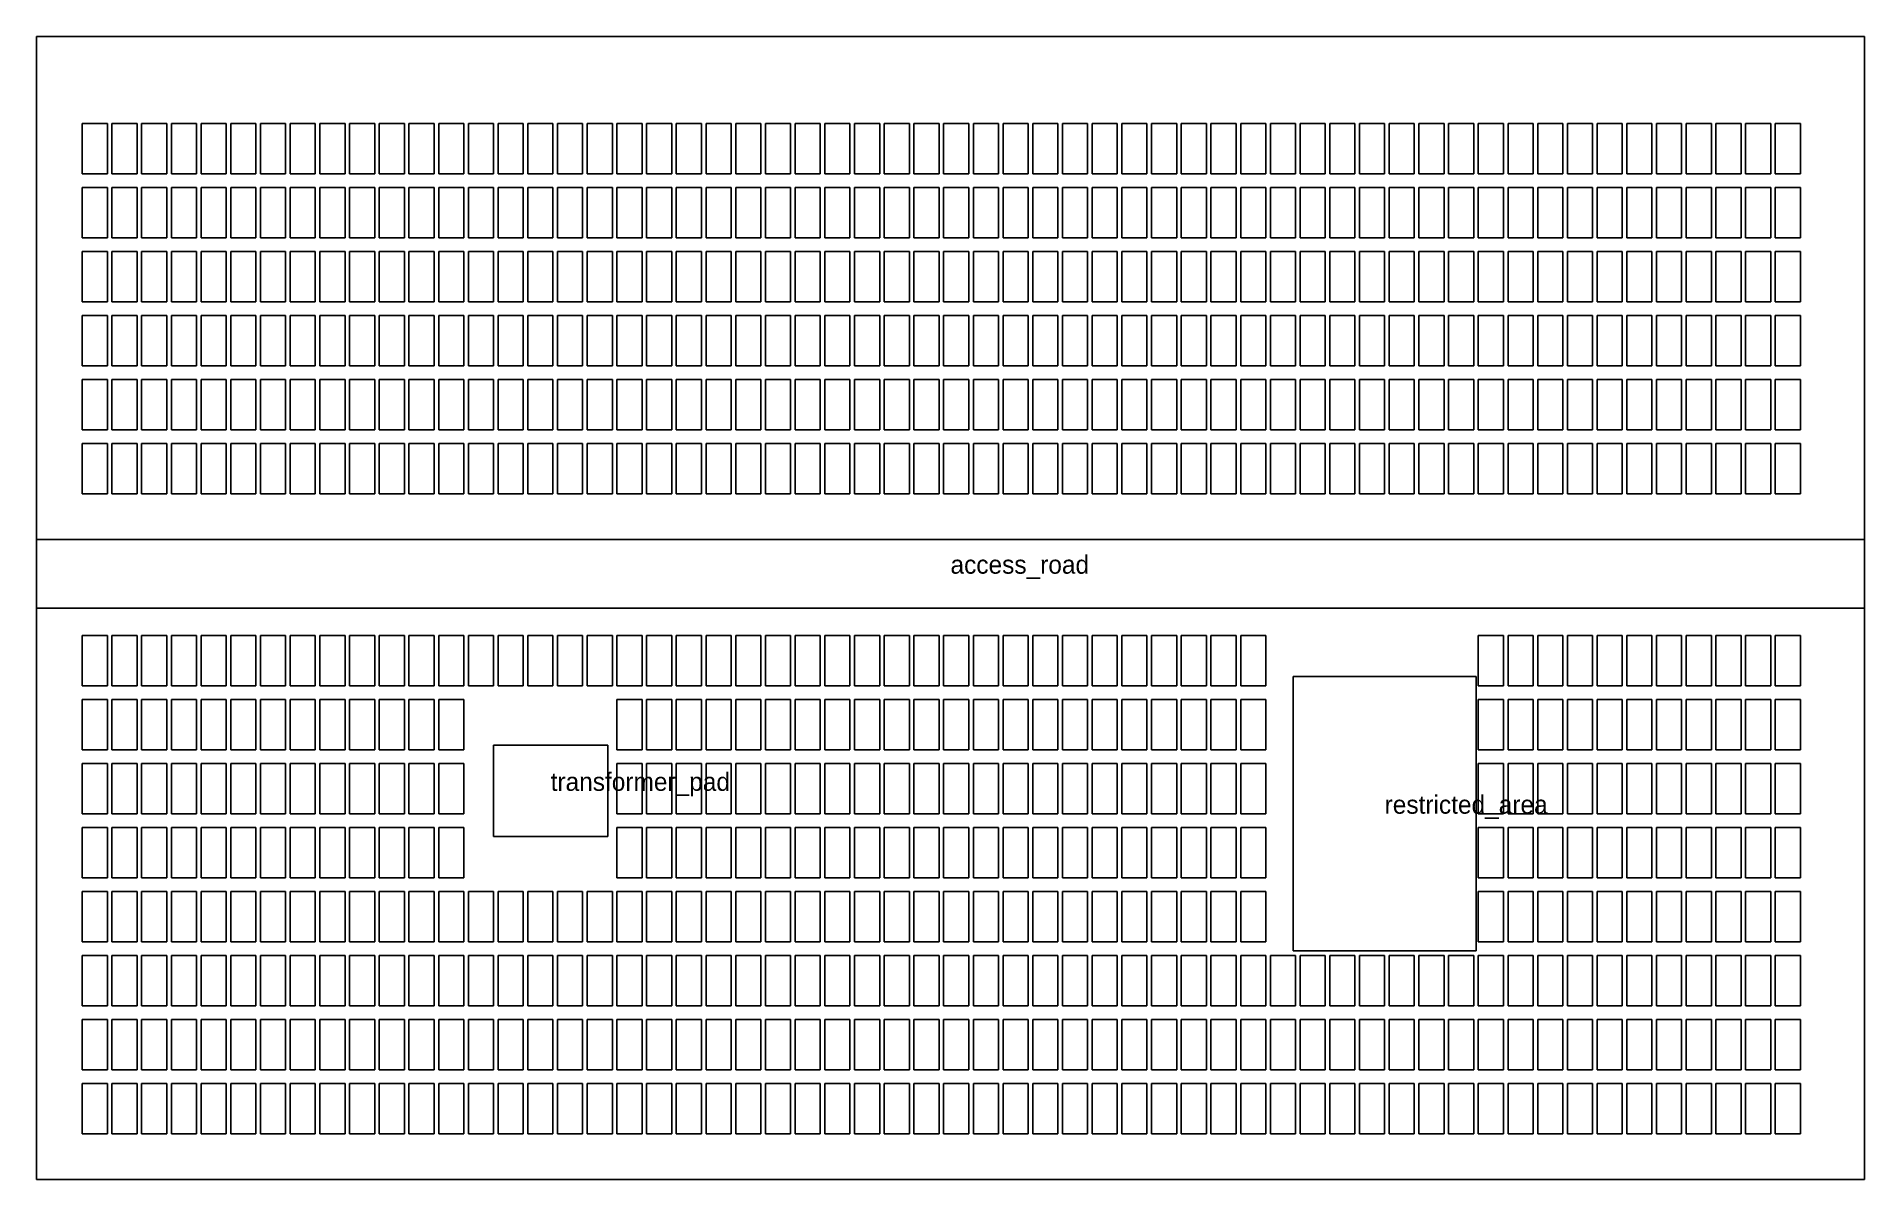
# Model space of a CAD drawing. Header units: metres. Extents: x 0 to 80, y 0 to 50.
import ezdxf

# ---------------------------------------------------------------- set-up
doc = ezdxf.new("R2010")
doc.units = ezdxf.units.M

msp = doc.modelspace()

# ---------------------------------------------------------------- texts
at = {"layer": 'TEXT'}
for s, p in [('access_road', (40, 26.5)), ('transformer_pad', (22.5, 17)), ('restricted_area', (59, 16))]:
    msp.add_text(s, height=0.8, dxfattribs=at).set_placement(p)

# ---------------------------------------------------------------- linework, layer by layer
at = {"layer": 'ACCESS'}
for p, q in [((80, 28), (0, 28)), ((0, 28), (0, 25)), ((80, 25), (80, 28)), ((0, 25), (80, 25))]:
    msp.add_line(p, q, dxfattribs=at)
at = {"layer": 'OBSTACLE'}
for p, q in [((25, 19), (20, 19)), ((20, 19), (20, 15)), ((25, 15), (25, 19)), ((20, 15), (25, 15))]:
    msp.add_line(p, q, dxfattribs=at)
at = {"layer": 'PANEL'}
for p, q in [((3.1, 46.2), (2, 46.2)), ((2, 46.2), (2, 44)), ((3.1, 44), (3.1, 46.2)), ((4.4, 46.2), (3.3, 46.2)), ((3.3, 46.2), (3.3, 44)), ((4.4, 44), (4.4, 46.2)), ((5.7, 46.2), (4.6, 46.2)), ((4.6, 46.2), (4.6, 44)), ((5.7, 44), (5.7, 46.2)), ((7, 46.2), (5.9, 46.2)), ((5.9, 46.2), (5.9, 44)), ((7, 44), (7, 46.2)), ((8.3, 46.2), (7.2, 46.2)), ((7.2, 46.2), (7.2, 44)), ((8.3, 44), (8.3, 46.2)), ((9.6, 46.2), (8.5, 46.2)), ((8.5, 46.2), (8.5, 44)), ((9.6, 44), (9.6, 46.2)), ((10.9, 46.2), (9.8, 46.2)), ((9.8, 46.2), (9.8, 44)), ((10.9, 44), (10.9, 46.2)), ((12.2, 46.2), (11.1, 46.2)), ((11.1, 46.2), (11.1, 44)), ((12.2, 44), (12.2, 46.2)), ((13.5, 46.2), (12.4, 46.2)), ((12.4, 46.2), (12.4, 44)), ((13.5, 44), (13.5, 46.2)), ((14.8, 46.2), (13.7, 46.2)), ((13.7, 46.2), (13.7, 44)), ((14.8, 44), (14.8, 46.2)), ((16.1, 46.2), (15, 46.2)), ((15, 46.2), (15, 44)), ((16.1, 44), (16.1, 46.2)), ((17.4, 46.2), (16.3, 46.2)), ((16.3, 46.2), (16.3, 44)), ((17.4, 44), (17.4, 46.2)), ((18.7, 46.2), (17.6, 46.2)), ((17.6, 46.2), (17.6, 44)), ((18.7, 44), (18.7, 46.2)), ((20, 46.2), (18.9, 46.2)), ((18.9, 46.2), (18.9, 44)), ((20, 44), (20, 46.2)), ((21.3, 46.2), (20.2, 46.2)), ((20.2, 46.2), (20.2, 44)), ((21.3, 44), (21.3, 46.2)), ((22.6, 46.2), (21.5, 46.2)), ((21.5, 46.2), (21.5, 44)), ((22.6, 44), (22.6, 46.2)), ((23.9, 46.2), (22.8, 46.2)), ((22.8, 46.2), (22.8, 44)), ((23.9, 44), (23.9, 46.2)), ((25.2, 46.2), (24.1, 46.2)), ((24.1, 46.2), (24.1, 44)), ((25.2, 44), (25.2, 46.2)), ((26.5, 46.2), (25.4, 46.2)), ((25.4, 46.2), (25.4, 44)), ((26.5, 44), (26.5, 46.2)), ((27.8, 46.2), (26.7, 46.2)), ((26.7, 46.2), (26.7, 44)), ((27.8, 44), (27.8, 46.2)), ((29.1, 46.2), (28, 46.2)), ((28, 46.2), (28, 44)), ((29.1, 44), (29.1, 46.2)), ((30.4, 46.2), (29.3, 46.2)), ((29.3, 46.2), (29.3, 44)), ((30.4, 44), (30.4, 46.2)), ((31.7, 46.2), (30.6, 46.2)), ((30.6, 46.2), (30.6, 44)), ((31.7, 44), (31.7, 46.2)), ((33, 46.2), (31.9, 46.2)), ((31.9, 46.2), (31.9, 44)), ((33, 44), (33, 46.2)), ((34.3, 46.2), (33.2, 46.2)), ((33.2, 46.2), (33.2, 44)), ((34.3, 44), (34.3, 46.2)), ((35.6, 46.2), (34.5, 46.2)), ((34.5, 46.2), (34.5, 44)), ((35.6, 44), (35.6, 46.2)), ((36.9, 46.2), (35.8, 46.2)), ((35.8, 46.2), (35.8, 44)), ((36.9, 44), (36.9, 46.2)), ((38.2, 46.2), (37.1, 46.2)), ((37.1, 46.2), (37.1, 44)), ((38.2, 44), (38.2, 46.2)), ((39.5, 46.2), (38.4, 46.2)), ((38.4, 46.2), (38.4, 44)), ((39.5, 44), (39.5, 46.2)), ((40.8, 46.2), (39.7, 46.2)), ((39.7, 46.2), (39.7, 44)), ((40.8, 44), (40.8, 46.2)), ((42.1, 46.2), (41, 46.2)), ((41, 46.2), (41, 44)), ((42.1, 44), (42.1, 46.2)), ((43.4, 46.2), (42.3, 46.2)), ((42.3, 46.2), (42.3, 44)), ((43.4, 44), (43.4, 46.2)), ((44.7, 46.2), (43.6, 46.2)), ((43.6, 46.2), (43.6, 44)), ((44.7, 44), (44.7, 46.2)), ((46, 46.2), (44.9, 46.2)), ((44.9, 46.2), (44.9, 44)), ((46, 44), (46, 46.2)), ((47.3, 46.2), (46.2, 46.2)), ((46.2, 46.2), (46.2, 44)), ((47.3, 44), (47.3, 46.2)), ((48.6, 46.2), (47.5, 46.2)), ((47.5, 46.2), (47.5, 44)), ((48.6, 44), (48.6, 46.2)), ((49.9, 46.2), (48.8, 46.2)), ((48.8, 46.2), (48.8, 44)), ((49.9, 44), (49.9, 46.2)), ((51.2, 46.2), (50.1, 46.2)), ((50.1, 46.2), (50.1, 44)), ((51.2, 44), (51.2, 46.2)), ((52.5, 46.2), (51.4, 46.2)), ((51.4, 46.2), (51.4, 44)), ((52.5, 44), (52.5, 46.2)), ((53.8, 46.2), (52.7, 46.2)), ((52.7, 46.2), (52.7, 44)), ((53.8, 44), (53.8, 46.2)), ((55.1, 46.2), (54, 46.2)), ((54, 46.2), (54, 44)), ((55.1, 44), (55.1, 46.2)), ((56.4, 46.2), (55.3, 46.2)), ((55.3, 46.2), (55.3, 44)), ((56.4, 44), (56.4, 46.2)), ((57.7, 46.2), (56.6, 46.2)), ((56.6, 46.2), (56.6, 44)), ((57.7, 44), (57.7, 46.2)), ((59, 46.2), (57.9, 46.2)), ((57.9, 46.2), (57.9, 44)), ((59, 44), (59, 46.2)), ((60.3, 46.2), (59.2, 46.2)), ((59.2, 46.2), (59.2, 44)), ((60.3, 44), (60.3, 46.2)), ((61.6, 46.2), (60.5, 46.2)), ((60.5, 46.2), (60.5, 44)), ((61.6, 44), (61.6, 46.2)), ((62.9, 46.2), (61.8, 46.2)), ((61.8, 46.2), (61.8, 44)), ((62.9, 44), (62.9, 46.2)), ((64.2, 46.2), (63.1, 46.2)), ((63.1, 46.2), (63.1, 44)), ((64.2, 44), (64.2, 46.2)), ((65.5, 46.2), (64.4, 46.2)), ((64.4, 46.2), (64.4, 44)), ((65.5, 44), (65.5, 46.2)), ((66.8, 46.2), (65.7, 46.2)), ((65.7, 46.2), (65.7, 44)), ((66.8, 44), (66.8, 46.2)), ((68.1, 46.2), (67, 46.2)), ((67, 46.2), (67, 44)), ((68.1, 44), (68.1, 46.2)), ((69.4, 46.2), (68.3, 46.2)), ((68.3, 46.2), (68.3, 44)), ((69.4, 44), (69.4, 46.2)), ((70.7, 46.2), (69.6, 46.2)), ((69.6, 46.2), (69.6, 44)), ((70.7, 44), (70.7, 46.2)), ((72, 46.2), (70.9, 46.2)), ((70.9, 46.2), (70.9, 44)), ((72, 44), (72, 46.2)), ((73.3, 46.2), (72.2, 46.2)), ((72.2, 46.2), (72.2, 44)), ((73.3, 44), (73.3, 46.2)), ((74.6, 46.2), (73.5, 46.2)), ((73.5, 46.2), (73.5, 44)), ((74.6, 44), (74.6, 46.2)), ((75.9, 46.2), (74.8, 46.2)), ((74.8, 46.2), (74.8, 44)), ((75.9, 44), (75.9, 46.2)), ((77.2, 46.2), (76.1, 46.2)), ((76.1, 46.2), (76.1, 44)), ((77.2, 44), (77.2, 46.2)), ((2, 44), (3.1, 44)), ((3.3, 44), (4.4, 44)), ((4.6, 44), (5.7, 44)), ((5.9, 44), (7, 44)), ((7.2, 44), (8.3, 44)), ((8.5, 44), (9.6, 44)), ((9.8, 44), (10.9, 44)), ((11.1, 44), (12.2, 44)), ((12.4, 44), (13.5, 44)), ((13.7, 44), (14.8, 44)), ((15, 44), (16.1, 44)), ((16.3, 44), (17.4, 44)), ((17.6, 44), (18.7, 44)), ((18.9, 44), (20, 44)), ((20.2, 44), (21.3, 44)), ((21.5, 44), (22.6, 44)), ((22.8, 44), (23.9, 44)), ((24.1, 44), (25.2, 44)), ((25.4, 44), (26.5, 44)), ((26.7, 44), (27.8, 44)), ((28, 44), (29.1, 44)), ((29.3, 44), (30.4, 44)), ((30.6, 44), (31.7, 44)), ((31.9, 44), (33, 44)), ((33.2, 44), (34.3, 44)), ((34.5, 44), (35.6, 44)), ((35.8, 44), (36.9, 44)), ((37.1, 44), (38.2, 44)), ((38.4, 44), (39.5, 44)), ((39.7, 44), (40.8, 44)), ((41, 44), (42.1, 44)), ((42.3, 44), (43.4, 44)), ((43.6, 44), (44.7, 44)), ((44.9, 44), (46, 44)), ((46.2, 44), (47.3, 44)), ((47.5, 44), (48.6, 44)), ((48.8, 44), (49.9, 44)), ((50.1, 44), (51.2, 44)), ((51.4, 44), (52.5, 44)), ((52.7, 44), (53.8, 44)), ((54, 44), (55.1, 44)), ((55.3, 44), (56.4, 44)), ((56.6, 44), (57.7, 44)), ((57.9, 44), (59, 44)), ((59.2, 44), (60.3, 44)), ((60.5, 44), (61.6, 44)), ((61.8, 44), (62.9, 44)), ((63.1, 44), (64.2, 44)), ((64.4, 44), (65.5, 44)), ((65.7, 44), (66.8, 44)), ((67, 44), (68.1, 44)), ((68.3, 44), (69.4, 44)), ((69.6, 44), (70.7, 44)), ((70.9, 44), (72, 44)), ((72.2, 44), (73.3, 44)), ((73.5, 44), (74.6, 44)), ((74.8, 44), (75.9, 44)), ((76.1, 44), (77.2, 44)), ((3.1, 43.4), (2, 43.4)), ((2, 43.4), (2, 41.2)), ((3.1, 41.2), (3.1, 43.4)), ((4.4, 43.4), (3.3, 43.4)), ((3.3, 43.4), (3.3, 41.2)), ((4.4, 41.2), (4.4, 43.4)), ((5.7, 43.4), (4.6, 43.4)), ((4.6, 43.4), (4.6, 41.2)), ((5.7, 41.2), (5.7, 43.4)), ((7, 43.4), (5.9, 43.4)), ((5.9, 43.4), (5.9, 41.2)), ((7, 41.2), (7, 43.4)), ((8.3, 43.4), (7.2, 43.4)), ((7.2, 43.4), (7.2, 41.2)), ((8.3, 41.2), (8.3, 43.4)), ((9.6, 43.4), (8.5, 43.4)), ((8.5, 43.4), (8.5, 41.2)), ((9.6, 41.2), (9.6, 43.4)), ((10.9, 43.4), (9.8, 43.4)), ((9.8, 43.4), (9.8, 41.2)), ((10.9, 41.2), (10.9, 43.4)), ((12.2, 43.4), (11.1, 43.4)), ((11.1, 43.4), (11.1, 41.2)), ((12.2, 41.2), (12.2, 43.4)), ((13.5, 43.4), (12.4, 43.4)), ((12.4, 43.4), (12.4, 41.2)), ((13.5, 41.2), (13.5, 43.4)), ((14.8, 43.4), (13.7, 43.4)), ((13.7, 43.4), (13.7, 41.2)), ((14.8, 41.2), (14.8, 43.4)), ((16.1, 43.4), (15, 43.4)), ((15, 43.4), (15, 41.2)), ((16.1, 41.2), (16.1, 43.4)), ((17.4, 43.4), (16.3, 43.4)), ((16.3, 43.4), (16.3, 41.2)), ((17.4, 41.2), (17.4, 43.4)), ((18.7, 43.4), (17.6, 43.4)), ((17.6, 43.4), (17.6, 41.2)), ((18.7, 41.2), (18.7, 43.4)), ((20, 43.4), (18.9, 43.4)), ((18.9, 43.4), (18.9, 41.2)), ((20, 41.2), (20, 43.4)), ((21.3, 43.4), (20.2, 43.4)), ((20.2, 43.4), (20.2, 41.2)), ((21.3, 41.2), (21.3, 43.4)), ((22.6, 43.4), (21.5, 43.4)), ((21.5, 43.4), (21.5, 41.2)), ((22.6, 41.2), (22.6, 43.4)), ((23.9, 43.4), (22.8, 43.4)), ((22.8, 43.4), (22.8, 41.2)), ((23.9, 41.2), (23.9, 43.4)), ((25.2, 43.4), (24.1, 43.4)), ((24.1, 43.4), (24.1, 41.2)), ((25.2, 41.2), (25.2, 43.4)), ((26.5, 43.4), (25.4, 43.4)), ((25.4, 43.4), (25.4, 41.2)), ((26.5, 41.2), (26.5, 43.4)), ((27.8, 43.4), (26.7, 43.4)), ((26.7, 43.4), (26.7, 41.2)), ((27.8, 41.2), (27.8, 43.4)), ((29.1, 43.4), (28, 43.4)), ((28, 43.4), (28, 41.2)), ((29.1, 41.2), (29.1, 43.4)), ((30.4, 43.4), (29.3, 43.4)), ((29.3, 43.4), (29.3, 41.2)), ((30.4, 41.2), (30.4, 43.4)), ((31.7, 43.4), (30.6, 43.4)), ((30.6, 43.4), (30.6, 41.2)), ((31.7, 41.2), (31.7, 43.4)), ((33, 43.4), (31.9, 43.4)), ((31.9, 43.4), (31.9, 41.2)), ((33, 41.2), (33, 43.4)), ((34.3, 43.4), (33.2, 43.4)), ((33.2, 43.4), (33.2, 41.2)), ((34.3, 41.2), (34.3, 43.4)), ((35.6, 43.4), (34.5, 43.4)), ((34.5, 43.4), (34.5, 41.2)), ((35.6, 41.2), (35.6, 43.4)), ((36.9, 43.4), (35.8, 43.4)), ((35.8, 43.4), (35.8, 41.2)), ((36.9, 41.2), (36.9, 43.4)), ((38.2, 43.4), (37.1, 43.4)), ((37.1, 43.4), (37.1, 41.2)), ((38.2, 41.2), (38.2, 43.4)), ((39.5, 43.4), (38.4, 43.4)), ((38.4, 43.4), (38.4, 41.2)), ((39.5, 41.2), (39.5, 43.4)), ((40.8, 43.4), (39.7, 43.4)), ((39.7, 43.4), (39.7, 41.2)), ((40.8, 41.2), (40.8, 43.4)), ((42.1, 43.4), (41, 43.4)), ((41, 43.4), (41, 41.2)), ((42.1, 41.2), (42.1, 43.4)), ((43.4, 43.4), (42.3, 43.4)), ((42.3, 43.4), (42.3, 41.2)), ((43.4, 41.2), (43.4, 43.4)), ((44.7, 43.4), (43.6, 43.4)), ((43.6, 43.4), (43.6, 41.2)), ((44.7, 41.2), (44.7, 43.4)), ((46, 43.4), (44.9, 43.4)), ((44.9, 43.4), (44.9, 41.2)), ((46, 41.2), (46, 43.4)), ((47.3, 43.4), (46.2, 43.4)), ((46.2, 43.4), (46.2, 41.2)), ((47.3, 41.2), (47.3, 43.4)), ((48.6, 43.4), (47.5, 43.4)), ((47.5, 43.4), (47.5, 41.2)), ((48.6, 41.2), (48.6, 43.4)), ((49.9, 43.4), (48.8, 43.4)), ((48.8, 43.4), (48.8, 41.2)), ((49.9, 41.2), (49.9, 43.4)), ((51.2, 43.4), (50.1, 43.4)), ((50.1, 43.4), (50.1, 41.2)), ((51.2, 41.2), (51.2, 43.4)), ((52.5, 43.4), (51.4, 43.4)), ((51.4, 43.4), (51.4, 41.2)), ((52.5, 41.2), (52.5, 43.4)), ((53.8, 43.4), (52.7, 43.4)), ((52.7, 43.4), (52.7, 41.2)), ((53.8, 41.2), (53.8, 43.4)), ((55.1, 43.4), (54, 43.4)), ((54, 43.4), (54, 41.2)), ((55.1, 41.2), (55.1, 43.4)), ((56.4, 43.4), (55.3, 43.4)), ((55.3, 43.4), (55.3, 41.2)), ((56.4, 41.2), (56.4, 43.4)), ((57.7, 43.4), (56.6, 43.4)), ((56.6, 43.4), (56.6, 41.2)), ((57.7, 41.2), (57.7, 43.4)), ((59, 43.4), (57.9, 43.4)), ((57.9, 43.4), (57.9, 41.2)), ((59, 41.2), (59, 43.4)), ((60.3, 43.4), (59.2, 43.4)), ((59.2, 43.4), (59.2, 41.2)), ((60.3, 41.2), (60.3, 43.4)), ((61.6, 43.4), (60.5, 43.4)), ((60.5, 43.4), (60.5, 41.2)), ((61.6, 41.2), (61.6, 43.4)), ((62.9, 43.4), (61.8, 43.4)), ((61.8, 43.4), (61.8, 41.2)), ((62.9, 41.2), (62.9, 43.4)), ((64.2, 43.4), (63.1, 43.4)), ((63.1, 43.4), (63.1, 41.2)), ((64.2, 41.2), (64.2, 43.4)), ((65.5, 43.4), (64.4, 43.4)), ((64.4, 43.4), (64.4, 41.2)), ((65.5, 41.2), (65.5, 43.4)), ((66.8, 43.4), (65.7, 43.4)), ((65.7, 43.4), (65.7, 41.2)), ((66.8, 41.2), (66.8, 43.4)), ((68.1, 43.4), (67, 43.4)), ((67, 43.4), (67, 41.2)), ((68.1, 41.2), (68.1, 43.4)), ((69.4, 43.4), (68.3, 43.4)), ((68.3, 43.4), (68.3, 41.2)), ((69.4, 41.2), (69.4, 43.4)), ((70.7, 43.4), (69.6, 43.4)), ((69.6, 43.4), (69.6, 41.2)), ((70.7, 41.2), (70.7, 43.4)), ((72, 43.4), (70.9, 43.4)), ((70.9, 43.4), (70.9, 41.2)), ((72, 41.2), (72, 43.4)), ((73.3, 43.4), (72.2, 43.4)), ((72.2, 43.4), (72.2, 41.2)), ((73.3, 41.2), (73.3, 43.4)), ((74.6, 43.4), (73.5, 43.4)), ((73.5, 43.4), (73.5, 41.2)), ((74.6, 41.2), (74.6, 43.4)), ((75.9, 43.4), (74.8, 43.4)), ((74.8, 43.4), (74.8, 41.2)), ((75.9, 41.2), (75.9, 43.4)), ((77.2, 43.4), (76.1, 43.4)), ((76.1, 43.4), (76.1, 41.2)), ((77.2, 41.2), (77.2, 43.4)), ((2, 41.2), (3.1, 41.2)), ((3.3, 41.2), (4.4, 41.2)), ((4.6, 41.2), (5.7, 41.2)), ((5.9, 41.2), (7, 41.2)), ((7.2, 41.2), (8.3, 41.2)), ((8.5, 41.2), (9.6, 41.2)), ((9.8, 41.2), (10.9, 41.2)), ((11.1, 41.2), (12.2, 41.2)), ((12.4, 41.2), (13.5, 41.2)), ((13.7, 41.2), (14.8, 41.2)), ((15, 41.2), (16.1, 41.2)), ((16.3, 41.2), (17.4, 41.2)), ((17.6, 41.2), (18.7, 41.2)), ((18.9, 41.2), (20, 41.2)), ((20.2, 41.2), (21.3, 41.2)), ((21.5, 41.2), (22.6, 41.2)), ((22.8, 41.2), (23.9, 41.2)), ((24.1, 41.2), (25.2, 41.2)), ((25.4, 41.2), (26.5, 41.2)), ((26.7, 41.2), (27.8, 41.2)), ((28, 41.2), (29.1, 41.2)), ((29.3, 41.2), (30.4, 41.2)), ((30.6, 41.2), (31.7, 41.2)), ((31.9, 41.2), (33, 41.2)), ((33.2, 41.2), (34.3, 41.2)), ((34.5, 41.2), (35.6, 41.2)), ((35.8, 41.2), (36.9, 41.2)), ((37.1, 41.2), (38.2, 41.2)), ((38.4, 41.2), (39.5, 41.2)), ((39.7, 41.2), (40.8, 41.2)), ((41, 41.2), (42.1, 41.2)), ((42.3, 41.2), (43.4, 41.2)), ((43.6, 41.2), (44.7, 41.2)), ((44.9, 41.2), (46, 41.2)), ((46.2, 41.2), (47.3, 41.2)), ((47.5, 41.2), (48.6, 41.2)), ((48.8, 41.2), (49.9, 41.2)), ((50.1, 41.2), (51.2, 41.2)), ((51.4, 41.2), (52.5, 41.2)), ((52.7, 41.2), (53.8, 41.2)), ((54, 41.2), (55.1, 41.2)), ((55.3, 41.2), (56.4, 41.2)), ((56.6, 41.2), (57.7, 41.2)), ((57.9, 41.2), (59, 41.2)), ((59.2, 41.2), (60.3, 41.2)), ((60.5, 41.2), (61.6, 41.2)), ((61.8, 41.2), (62.9, 41.2)), ((63.1, 41.2), (64.2, 41.2)), ((64.4, 41.2), (65.5, 41.2)), ((65.7, 41.2), (66.8, 41.2)), ((67, 41.2), (68.1, 41.2)), ((68.3, 41.2), (69.4, 41.2)), ((69.6, 41.2), (70.7, 41.2)), ((70.9, 41.2), (72, 41.2)), ((72.2, 41.2), (73.3, 41.2)), ((73.5, 41.2), (74.6, 41.2)), ((74.8, 41.2), (75.9, 41.2)), ((76.1, 41.2), (77.2, 41.2)), ((3.1, 40.6), (2, 40.6)), ((2, 40.6), (2, 38.4)), ((3.1, 38.4), (3.1, 40.6)), ((4.4, 40.6), (3.3, 40.6)), ((3.3, 40.6), (3.3, 38.4)), ((4.4, 38.4), (4.4, 40.6)), ((5.7, 40.6), (4.6, 40.6)), ((4.6, 40.6), (4.6, 38.4)), ((5.7, 38.4), (5.7, 40.6)), ((7, 40.6), (5.9, 40.6)), ((5.9, 40.6), (5.9, 38.4)), ((7, 38.4), (7, 40.6)), ((8.3, 40.6), (7.2, 40.6)), ((7.2, 40.6), (7.2, 38.4)), ((8.3, 38.4), (8.3, 40.6)), ((9.6, 40.6), (8.5, 40.6)), ((8.5, 40.6), (8.5, 38.4)), ((9.6, 38.4), (9.6, 40.6)), ((10.9, 40.6), (9.8, 40.6)), ((9.8, 40.6), (9.8, 38.4)), ((10.9, 38.4), (10.9, 40.6)), ((12.2, 40.6), (11.1, 40.6)), ((11.1, 40.6), (11.1, 38.4)), ((12.2, 38.4), (12.2, 40.6)), ((13.5, 40.6), (12.4, 40.6)), ((12.4, 40.6), (12.4, 38.4)), ((13.5, 38.4), (13.5, 40.6)), ((14.8, 40.6), (13.7, 40.6)), ((13.7, 40.6), (13.7, 38.4)), ((14.8, 38.4), (14.8, 40.6)), ((16.1, 40.6), (15, 40.6)), ((15, 40.6), (15, 38.4)), ((16.1, 38.4), (16.1, 40.6)), ((17.4, 40.6), (16.3, 40.6)), ((16.3, 40.6), (16.3, 38.4)), ((17.4, 38.4), (17.4, 40.6)), ((18.7, 40.6), (17.6, 40.6)), ((17.6, 40.6), (17.6, 38.4)), ((18.7, 38.4), (18.7, 40.6)), ((20, 40.6), (18.9, 40.6)), ((18.9, 40.6), (18.9, 38.4)), ((20, 38.4), (20, 40.6)), ((21.3, 40.6), (20.2, 40.6)), ((20.2, 40.6), (20.2, 38.4)), ((21.3, 38.4), (21.3, 40.6)), ((22.6, 40.6), (21.5, 40.6)), ((21.5, 40.6), (21.5, 38.4)), ((22.6, 38.4), (22.6, 40.6)), ((23.9, 40.6), (22.8, 40.6)), ((22.8, 40.6), (22.8, 38.4)), ((23.9, 38.4), (23.9, 40.6)), ((25.2, 40.6), (24.1, 40.6)), ((24.1, 40.6), (24.1, 38.4)), ((25.2, 38.4), (25.2, 40.6)), ((26.5, 40.6), (25.4, 40.6)), ((25.4, 40.6), (25.4, 38.4)), ((26.5, 38.4), (26.5, 40.6)), ((27.8, 40.6), (26.7, 40.6)), ((26.7, 40.6), (26.7, 38.4)), ((27.8, 38.4), (27.8, 40.6)), ((29.1, 40.6), (28, 40.6)), ((28, 40.6), (28, 38.4)), ((29.1, 38.4), (29.1, 40.6)), ((30.4, 40.6), (29.3, 40.6)), ((29.3, 40.6), (29.3, 38.4)), ((30.4, 38.4), (30.4, 40.6)), ((31.7, 40.6), (30.6, 40.6)), ((30.6, 40.6), (30.6, 38.4)), ((31.7, 38.4), (31.7, 40.6)), ((33, 40.6), (31.9, 40.6)), ((31.9, 40.6), (31.9, 38.4)), ((33, 38.4), (33, 40.6)), ((34.3, 40.6), (33.2, 40.6)), ((33.2, 40.6), (33.2, 38.4)), ((34.3, 38.4), (34.3, 40.6)), ((35.6, 40.6), (34.5, 40.6)), ((34.5, 40.6), (34.5, 38.4)), ((35.6, 38.4), (35.6, 40.6)), ((36.9, 40.6), (35.8, 40.6)), ((35.8, 40.6), (35.8, 38.4)), ((36.9, 38.4), (36.9, 40.6)), ((38.2, 40.6), (37.1, 40.6)), ((37.1, 40.6), (37.1, 38.4)), ((38.2, 38.4), (38.2, 40.6)), ((39.5, 40.6), (38.4, 40.6)), ((38.4, 40.6), (38.4, 38.4)), ((39.5, 38.4), (39.5, 40.6)), ((40.8, 40.6), (39.7, 40.6)), ((39.7, 40.6), (39.7, 38.4)), ((40.8, 38.4), (40.8, 40.6)), ((42.1, 40.6), (41, 40.6)), ((41, 40.6), (41, 38.4)), ((42.1, 38.4), (42.1, 40.6)), ((43.4, 40.6), (42.3, 40.6)), ((42.3, 40.6), (42.3, 38.4)), ((43.4, 38.4), (43.4, 40.6)), ((44.7, 40.6), (43.6, 40.6)), ((43.6, 40.6), (43.6, 38.4)), ((44.7, 38.4), (44.7, 40.6)), ((46, 40.6), (44.9, 40.6)), ((44.9, 40.6), (44.9, 38.4)), ((46, 38.4), (46, 40.6)), ((47.3, 40.6), (46.2, 40.6)), ((46.2, 40.6), (46.2, 38.4)), ((47.3, 38.4), (47.3, 40.6)), ((48.6, 40.6), (47.5, 40.6)), ((47.5, 40.6), (47.5, 38.4)), ((48.6, 38.4), (48.6, 40.6)), ((49.9, 40.6), (48.8, 40.6)), ((48.8, 40.6), (48.8, 38.4)), ((49.9, 38.4), (49.9, 40.6)), ((51.2, 40.6), (50.1, 40.6)), ((50.1, 40.6), (50.1, 38.4)), ((51.2, 38.4), (51.2, 40.6)), ((52.5, 40.6), (51.4, 40.6)), ((51.4, 40.6), (51.4, 38.4)), ((52.5, 38.4), (52.5, 40.6)), ((53.8, 40.6), (52.7, 40.6)), ((52.7, 40.6), (52.7, 38.4)), ((53.8, 38.4), (53.8, 40.6)), ((55.1, 40.6), (54, 40.6)), ((54, 40.6), (54, 38.4)), ((55.1, 38.4), (55.1, 40.6)), ((56.4, 40.6), (55.3, 40.6)), ((55.3, 40.6), (55.3, 38.4)), ((56.4, 38.4), (56.4, 40.6)), ((57.7, 40.6), (56.6, 40.6)), ((56.6, 40.6), (56.6, 38.4)), ((57.7, 38.4), (57.7, 40.6)), ((59, 40.6), (57.9, 40.6)), ((57.9, 40.6), (57.9, 38.4)), ((59, 38.4), (59, 40.6)), ((60.3, 40.6), (59.2, 40.6)), ((59.2, 40.6), (59.2, 38.4)), ((60.3, 38.4), (60.3, 40.6)), ((61.6, 40.6), (60.5, 40.6)), ((60.5, 40.6), (60.5, 38.4)), ((61.6, 38.4), (61.6, 40.6)), ((62.9, 40.6), (61.8, 40.6)), ((61.8, 40.6), (61.8, 38.4)), ((62.9, 38.4), (62.9, 40.6)), ((64.2, 40.6), (63.1, 40.6)), ((63.1, 40.6), (63.1, 38.4)), ((64.2, 38.4), (64.2, 40.6)), ((65.5, 40.6), (64.4, 40.6)), ((64.4, 40.6), (64.4, 38.4)), ((65.5, 38.4), (65.5, 40.6)), ((66.8, 40.6), (65.7, 40.6)), ((65.7, 40.6), (65.7, 38.4)), ((66.8, 38.4), (66.8, 40.6)), ((68.1, 40.6), (67, 40.6)), ((67, 40.6), (67, 38.4)), ((68.1, 38.4), (68.1, 40.6)), ((69.4, 40.6), (68.3, 40.6)), ((68.3, 40.6), (68.3, 38.4)), ((69.4, 38.4), (69.4, 40.6)), ((70.7, 40.6), (69.6, 40.6)), ((69.6, 40.6), (69.6, 38.4)), ((70.7, 38.4), (70.7, 40.6)), ((72, 40.6), (70.9, 40.6)), ((70.9, 40.6), (70.9, 38.4)), ((72, 38.4), (72, 40.6)), ((73.3, 40.6), (72.2, 40.6)), ((72.2, 40.6), (72.2, 38.4)), ((73.3, 38.4), (73.3, 40.6)), ((74.6, 40.6), (73.5, 40.6)), ((73.5, 40.6), (73.5, 38.4)), ((74.6, 38.4), (74.6, 40.6)), ((75.9, 40.6), (74.8, 40.6)), ((74.8, 40.6), (74.8, 38.4)), ((75.9, 38.4), (75.9, 40.6)), ((77.2, 40.6), (76.1, 40.6)), ((76.1, 40.6), (76.1, 38.4)), ((77.2, 38.4), (77.2, 40.6)), ((2, 38.4), (3.1, 38.4)), ((3.1, 37.8), (2, 37.8)), ((2, 37.8), (2, 35.6)), ((3.1, 35.6), (3.1, 37.8)), ((3.3, 38.4), (4.4, 38.4)), ((4.4, 37.8), (3.3, 37.8)), ((3.3, 37.8), (3.3, 35.6)), ((4.4, 35.6), (4.4, 37.8)), ((4.6, 38.4), (5.7, 38.4)), ((5.7, 37.8), (4.6, 37.8)), ((4.6, 37.8), (4.6, 35.6)), ((5.7, 35.6), (5.7, 37.8)), ((5.9, 38.4), (7, 38.4)), ((7, 37.8), (5.9, 37.8)), ((5.9, 37.8), (5.9, 35.6)), ((7, 35.6), (7, 37.8)), ((7.2, 38.4), (8.3, 38.4)), ((8.3, 37.8), (7.2, 37.8)), ((7.2, 37.8), (7.2, 35.6)), ((8.3, 35.6), (8.3, 37.8)), ((8.5, 38.4), (9.6, 38.4)), ((9.6, 37.8), (8.5, 37.8)), ((8.5, 37.8), (8.5, 35.6)), ((9.6, 35.6), (9.6, 37.8)), ((9.8, 38.4), (10.9, 38.4)), ((10.9, 37.8), (9.8, 37.8)), ((9.8, 37.8), (9.8, 35.6)), ((10.9, 35.6), (10.9, 37.8)), ((11.1, 38.4), (12.2, 38.4)), ((12.2, 37.8), (11.1, 37.8)), ((11.1, 37.8), (11.1, 35.6)), ((12.2, 35.6), (12.2, 37.8)), ((12.4, 38.4), (13.5, 38.4)), ((13.5, 37.8), (12.4, 37.8)), ((12.4, 37.8), (12.4, 35.6)), ((13.5, 35.6), (13.5, 37.8)), ((13.7, 38.4), (14.8, 38.4)), ((14.8, 37.8), (13.7, 37.8)), ((13.7, 37.8), (13.7, 35.6)), ((14.8, 35.6), (14.8, 37.8)), ((15, 38.4), (16.1, 38.4)), ((16.1, 37.8), (15, 37.8)), ((15, 37.8), (15, 35.6)), ((16.1, 35.6), (16.1, 37.8)), ((16.3, 38.4), (17.4, 38.4)), ((17.4, 37.8), (16.3, 37.8)), ((16.3, 37.8), (16.3, 35.6)), ((17.4, 35.6), (17.4, 37.8)), ((17.6, 38.4), (18.7, 38.4)), ((18.7, 37.8), (17.6, 37.8)), ((17.6, 37.8), (17.6, 35.6)), ((18.7, 35.6), (18.7, 37.8)), ((18.9, 38.4), (20, 38.4)), ((20, 37.8), (18.9, 37.8)), ((18.9, 37.8), (18.9, 35.6)), ((20, 35.6), (20, 37.8)), ((20.2, 38.4), (21.3, 38.4)), ((21.3, 37.8), (20.2, 37.8)), ((20.2, 37.8), (20.2, 35.6)), ((21.3, 35.6), (21.3, 37.8)), ((21.5, 38.4), (22.6, 38.4)), ((22.6, 37.8), (21.5, 37.8)), ((21.5, 37.8), (21.5, 35.6)), ((22.6, 35.6), (22.6, 37.8)), ((22.8, 38.4), (23.9, 38.4)), ((23.9, 37.8), (22.8, 37.8)), ((22.8, 37.8), (22.8, 35.6)), ((23.9, 35.6), (23.9, 37.8)), ((24.1, 38.4), (25.2, 38.4)), ((25.2, 37.8), (24.1, 37.8)), ((24.1, 37.8), (24.1, 35.6)), ((25.2, 35.6), (25.2, 37.8)), ((25.4, 38.4), (26.5, 38.4)), ((26.5, 37.8), (25.4, 37.8)), ((25.4, 37.8), (25.4, 35.6)), ((26.5, 35.6), (26.5, 37.8)), ((26.7, 38.4), (27.8, 38.4)), ((27.8, 37.8), (26.7, 37.8)), ((26.7, 37.8), (26.7, 35.6)), ((27.8, 35.6), (27.8, 37.8)), ((28, 38.4), (29.1, 38.4)), ((29.1, 37.8), (28, 37.8)), ((28, 37.8), (28, 35.6)), ((29.1, 35.6), (29.1, 37.8)), ((29.3, 38.4), (30.4, 38.4)), ((30.4, 37.8), (29.3, 37.8)), ((29.3, 37.8), (29.3, 35.6)), ((30.4, 35.6), (30.4, 37.8)), ((30.6, 38.4), (31.7, 38.4)), ((31.7, 37.8), (30.6, 37.8)), ((30.6, 37.8), (30.6, 35.6)), ((31.7, 35.6), (31.7, 37.8)), ((31.9, 38.4), (33, 38.4)), ((33, 37.8), (31.9, 37.8)), ((31.9, 37.8), (31.9, 35.6)), ((33, 35.6), (33, 37.8)), ((33.2, 38.4), (34.3, 38.4)), ((34.3, 37.8), (33.2, 37.8)), ((33.2, 37.8), (33.2, 35.6)), ((34.3, 35.6), (34.3, 37.8)), ((34.5, 38.4), (35.6, 38.4)), ((35.6, 37.8), (34.5, 37.8)), ((34.5, 37.8), (34.5, 35.6)), ((35.6, 35.6), (35.6, 37.8)), ((35.8, 38.4), (36.9, 38.4)), ((36.9, 37.8), (35.8, 37.8)), ((35.8, 37.8), (35.8, 35.6)), ((36.9, 35.6), (36.9, 37.8)), ((37.1, 38.4), (38.2, 38.4)), ((38.2, 37.8), (37.1, 37.8)), ((37.1, 37.8), (37.1, 35.6)), ((38.2, 35.6), (38.2, 37.8)), ((38.4, 38.4), (39.5, 38.4)), ((39.5, 37.8), (38.4, 37.8)), ((38.4, 37.8), (38.4, 35.6)), ((39.5, 35.6), (39.5, 37.8)), ((39.7, 38.4), (40.8, 38.4)), ((40.8, 37.8), (39.7, 37.8)), ((39.7, 37.8), (39.7, 35.6)), ((40.8, 35.6), (40.8, 37.8)), ((41, 38.4), (42.1, 38.4)), ((42.1, 37.8), (41, 37.8)), ((41, 37.8), (41, 35.6)), ((42.1, 35.6), (42.1, 37.8)), ((42.3, 38.4), (43.4, 38.4)), ((43.4, 37.8), (42.3, 37.8)), ((42.3, 37.8), (42.3, 35.6)), ((43.4, 35.6), (43.4, 37.8)), ((43.6, 38.4), (44.7, 38.4)), ((44.7, 37.8), (43.6, 37.8)), ((43.6, 37.8), (43.6, 35.6)), ((44.7, 35.6), (44.7, 37.8)), ((44.9, 38.4), (46, 38.4)), ((46, 37.8), (44.9, 37.8)), ((44.9, 37.8), (44.9, 35.6)), ((46, 35.6), (46, 37.8)), ((46.2, 38.4), (47.3, 38.4)), ((47.3, 37.8), (46.2, 37.8)), ((46.2, 37.8), (46.2, 35.6)), ((47.3, 35.6), (47.3, 37.8)), ((47.5, 38.4), (48.6, 38.4)), ((48.6, 37.8), (47.5, 37.8)), ((47.5, 37.8), (47.5, 35.6)), ((48.6, 35.6), (48.6, 37.8)), ((48.8, 38.4), (49.9, 38.4)), ((49.9, 37.8), (48.8, 37.8)), ((48.8, 37.8), (48.8, 35.6)), ((49.9, 35.6), (49.9, 37.8)), ((50.1, 38.4), (51.2, 38.4)), ((51.2, 37.8), (50.1, 37.8)), ((50.1, 37.8), (50.1, 35.6)), ((51.2, 35.6), (51.2, 37.8)), ((51.4, 38.4), (52.5, 38.4)), ((52.5, 37.8), (51.4, 37.8)), ((51.4, 37.8), (51.4, 35.6)), ((52.5, 35.6), (52.5, 37.8)), ((52.7, 38.4), (53.8, 38.4)), ((53.8, 37.8), (52.7, 37.8)), ((52.7, 37.8), (52.7, 35.6)), ((53.8, 35.6), (53.8, 37.8)), ((54, 38.4), (55.1, 38.4)), ((55.1, 37.8), (54, 37.8)), ((54, 37.8), (54, 35.6)), ((55.1, 35.6), (55.1, 37.8)), ((55.3, 38.4), (56.4, 38.4)), ((56.4, 37.8), (55.3, 37.8)), ((55.3, 37.8), (55.3, 35.6)), ((56.4, 35.6), (56.4, 37.8)), ((56.6, 38.4), (57.7, 38.4)), ((57.7, 37.8), (56.6, 37.8)), ((56.6, 37.8), (56.6, 35.6)), ((57.7, 35.6), (57.7, 37.8)), ((57.9, 38.4), (59, 38.4)), ((59, 37.8), (57.9, 37.8)), ((57.9, 37.8), (57.9, 35.6)), ((59, 35.6), (59, 37.8)), ((59.2, 38.4), (60.3, 38.4)), ((60.3, 37.8), (59.2, 37.8)), ((59.2, 37.8), (59.2, 35.6)), ((60.3, 35.6), (60.3, 37.8)), ((60.5, 38.4), (61.6, 38.4)), ((61.6, 37.8), (60.5, 37.8)), ((60.5, 37.8), (60.5, 35.6)), ((61.6, 35.6), (61.6, 37.8)), ((61.8, 38.4), (62.9, 38.4)), ((62.9, 37.8), (61.8, 37.8)), ((61.8, 37.8), (61.8, 35.6)), ((62.9, 35.6), (62.9, 37.8)), ((63.1, 38.4), (64.2, 38.4)), ((64.2, 37.8), (63.1, 37.8)), ((63.1, 37.8), (63.1, 35.6)), ((64.2, 35.6), (64.2, 37.8)), ((64.4, 38.4), (65.5, 38.4)), ((65.5, 37.8), (64.4, 37.8)), ((64.4, 37.8), (64.4, 35.6)), ((65.5, 35.6), (65.5, 37.8)), ((65.7, 38.4), (66.8, 38.4)), ((66.8, 37.8), (65.7, 37.8)), ((65.7, 37.8), (65.7, 35.6)), ((66.8, 35.6), (66.8, 37.8)), ((67, 38.4), (68.1, 38.4)), ((68.1, 37.8), (67, 37.8)), ((67, 37.8), (67, 35.6)), ((68.1, 35.6), (68.1, 37.8)), ((68.3, 38.4), (69.4, 38.4)), ((69.4, 37.8), (68.3, 37.8)), ((68.3, 37.8), (68.3, 35.6)), ((69.4, 35.6), (69.4, 37.8)), ((69.6, 38.4), (70.7, 38.4)), ((70.7, 37.8), (69.6, 37.8)), ((69.6, 37.8), (69.6, 35.6)), ((70.7, 35.6), (70.7, 37.8)), ((70.9, 38.4), (72, 38.4)), ((72, 37.8), (70.9, 37.8)), ((70.9, 37.8), (70.9, 35.6)), ((72, 35.6), (72, 37.8)), ((72.2, 38.4), (73.3, 38.4)), ((73.3, 37.8), (72.2, 37.8)), ((72.2, 37.8), (72.2, 35.6)), ((73.3, 35.6), (73.3, 37.8)), ((73.5, 38.4), (74.6, 38.4)), ((74.6, 37.8), (73.5, 37.8)), ((73.5, 37.8), (73.5, 35.6)), ((74.6, 35.6), (74.6, 37.8)), ((74.8, 38.4), (75.9, 38.4)), ((75.9, 37.8), (74.8, 37.8)), ((74.8, 37.8), (74.8, 35.6)), ((75.9, 35.6), (75.9, 37.8)), ((76.1, 38.4), (77.2, 38.4)), ((77.2, 37.8), (76.1, 37.8)), ((76.1, 37.8), (76.1, 35.6)), ((77.2, 35.6), (77.2, 37.8)), ((2, 35.6), (3.1, 35.6)), ((3.3, 35.6), (4.4, 35.6)), ((4.6, 35.6), (5.7, 35.6)), ((5.9, 35.6), (7, 35.6)), ((7.2, 35.6), (8.3, 35.6)), ((8.5, 35.6), (9.6, 35.6)), ((9.8, 35.6), (10.9, 35.6)), ((11.1, 35.6), (12.2, 35.6)), ((12.4, 35.6), (13.5, 35.6)), ((13.7, 35.6), (14.8, 35.6)), ((15, 35.6), (16.1, 35.6)), ((16.3, 35.6), (17.4, 35.6)), ((17.6, 35.6), (18.7, 35.6)), ((18.9, 35.6), (20, 35.6)), ((20.2, 35.6), (21.3, 35.6)), ((21.5, 35.6), (22.6, 35.6)), ((22.8, 35.6), (23.9, 35.6)), ((24.1, 35.6), (25.2, 35.6)), ((25.4, 35.6), (26.5, 35.6)), ((26.7, 35.6), (27.8, 35.6)), ((28, 35.6), (29.1, 35.6)), ((29.3, 35.6), (30.4, 35.6)), ((30.6, 35.6), (31.7, 35.6)), ((31.9, 35.6), (33, 35.6)), ((33.2, 35.6), (34.3, 35.6)), ((34.5, 35.6), (35.6, 35.6)), ((35.8, 35.6), (36.9, 35.6)), ((37.1, 35.6), (38.2, 35.6)), ((38.4, 35.6), (39.5, 35.6)), ((39.7, 35.6), (40.8, 35.6)), ((41, 35.6), (42.1, 35.6)), ((42.3, 35.6), (43.4, 35.6)), ((43.6, 35.6), (44.7, 35.6)), ((44.9, 35.6), (46, 35.6)), ((46.2, 35.6), (47.3, 35.6)), ((47.5, 35.6), (48.6, 35.6)), ((48.8, 35.6), (49.9, 35.6)), ((50.1, 35.6), (51.2, 35.6)), ((51.4, 35.6), (52.5, 35.6)), ((52.7, 35.6), (53.8, 35.6)), ((54, 35.6), (55.1, 35.6)), ((55.3, 35.6), (56.4, 35.6)), ((56.6, 35.6), (57.7, 35.6)), ((57.9, 35.6), (59, 35.6)), ((59.2, 35.6), (60.3, 35.6)), ((60.5, 35.6), (61.6, 35.6)), ((61.8, 35.6), (62.9, 35.6)), ((63.1, 35.6), (64.2, 35.6)), ((64.4, 35.6), (65.5, 35.6)), ((65.7, 35.6), (66.8, 35.6)), ((67, 35.6), (68.1, 35.6)), ((68.3, 35.6), (69.4, 35.6)), ((69.6, 35.6), (70.7, 35.6)), ((70.9, 35.6), (72, 35.6)), ((72.2, 35.6), (73.3, 35.6)), ((73.5, 35.6), (74.6, 35.6)), ((74.8, 35.6), (75.9, 35.6)), ((76.1, 35.6), (77.2, 35.6)), ((3.1, 35), (2, 35)), ((2, 35), (2, 32.8)), ((3.1, 32.8), (3.1, 35)), ((4.4, 35), (3.3, 35)), ((3.3, 35), (3.3, 32.8)), ((4.4, 32.8), (4.4, 35)), ((5.7, 35), (4.6, 35)), ((4.6, 35), (4.6, 32.8)), ((5.7, 32.8), (5.7, 35)), ((7, 35), (5.9, 35)), ((5.9, 35), (5.9, 32.8)), ((7, 32.8), (7, 35)), ((8.3, 35), (7.2, 35)), ((7.2, 35), (7.2, 32.8)), ((8.3, 32.8), (8.3, 35)), ((9.6, 35), (8.5, 35)), ((8.5, 35), (8.5, 32.8)), ((9.6, 32.8), (9.6, 35)), ((10.9, 35), (9.8, 35)), ((9.8, 35), (9.8, 32.8)), ((10.9, 32.8), (10.9, 35)), ((12.2, 35), (11.1, 35)), ((11.1, 35), (11.1, 32.8)), ((12.2, 32.8), (12.2, 35)), ((13.5, 35), (12.4, 35)), ((12.4, 35), (12.4, 32.8)), ((13.5, 32.8), (13.5, 35)), ((14.8, 35), (13.7, 35)), ((13.7, 35), (13.7, 32.8)), ((14.8, 32.8), (14.8, 35)), ((16.1, 35), (15, 35)), ((15, 35), (15, 32.8)), ((16.1, 32.8), (16.1, 35)), ((17.4, 35), (16.3, 35)), ((16.3, 35), (16.3, 32.8)), ((17.4, 32.8), (17.4, 35)), ((18.7, 35), (17.6, 35)), ((17.6, 35), (17.6, 32.8)), ((18.7, 32.8), (18.7, 35)), ((20, 35), (18.9, 35)), ((18.9, 35), (18.9, 32.8)), ((20, 32.8), (20, 35)), ((21.3, 35), (20.2, 35)), ((20.2, 35), (20.2, 32.8)), ((21.3, 32.8), (21.3, 35)), ((22.6, 35), (21.5, 35)), ((21.5, 35), (21.5, 32.8)), ((22.6, 32.8), (22.6, 35)), ((23.9, 35), (22.8, 35)), ((22.8, 35), (22.8, 32.8)), ((23.9, 32.8), (23.9, 35)), ((25.2, 35), (24.1, 35)), ((24.1, 35), (24.1, 32.8)), ((25.2, 32.8), (25.2, 35)), ((26.5, 35), (25.4, 35)), ((25.4, 35), (25.4, 32.8)), ((26.5, 32.8), (26.5, 35)), ((27.8, 35), (26.7, 35)), ((26.7, 35), (26.7, 32.8)), ((27.8, 32.8), (27.8, 35)), ((29.1, 35), (28, 35)), ((28, 35), (28, 32.8)), ((29.1, 32.8), (29.1, 35)), ((30.4, 35), (29.3, 35)), ((29.3, 35), (29.3, 32.8)), ((30.4, 32.8), (30.4, 35)), ((31.7, 35), (30.6, 35)), ((30.6, 35), (30.6, 32.8)), ((31.7, 32.8), (31.7, 35)), ((33, 35), (31.9, 35)), ((31.9, 35), (31.9, 32.8)), ((33, 32.8), (33, 35)), ((34.3, 35), (33.2, 35)), ((33.2, 35), (33.2, 32.8)), ((34.3, 32.8), (34.3, 35)), ((35.6, 35), (34.5, 35)), ((34.5, 35), (34.5, 32.8)), ((35.6, 32.8), (35.6, 35)), ((36.9, 35), (35.8, 35)), ((35.8, 35), (35.8, 32.8)), ((36.9, 32.8), (36.9, 35)), ((38.2, 35), (37.1, 35)), ((37.1, 35), (37.1, 32.8)), ((38.2, 32.8), (38.2, 35)), ((39.5, 35), (38.4, 35)), ((38.4, 35), (38.4, 32.8)), ((39.5, 32.8), (39.5, 35)), ((40.8, 35), (39.7, 35)), ((39.7, 35), (39.7, 32.8)), ((40.8, 32.8), (40.8, 35)), ((42.1, 35), (41, 35)), ((41, 35), (41, 32.8)), ((42.1, 32.8), (42.1, 35)), ((43.4, 35), (42.3, 35)), ((42.3, 35), (42.3, 32.8)), ((43.4, 32.8), (43.4, 35)), ((44.7, 35), (43.6, 35)), ((43.6, 35), (43.6, 32.8)), ((44.7, 32.8), (44.7, 35)), ((46, 35), (44.9, 35)), ((44.9, 35), (44.9, 32.8)), ((46, 32.8), (46, 35)), ((47.3, 35), (46.2, 35)), ((46.2, 35), (46.2, 32.8)), ((47.3, 32.8), (47.3, 35)), ((48.6, 35), (47.5, 35)), ((47.5, 35), (47.5, 32.8)), ((48.6, 32.8), (48.6, 35)), ((49.9, 35), (48.8, 35)), ((48.8, 35), (48.8, 32.8)), ((49.9, 32.8), (49.9, 35)), ((51.2, 35), (50.1, 35)), ((50.1, 35), (50.1, 32.8)), ((51.2, 32.8), (51.2, 35)), ((52.5, 35), (51.4, 35)), ((51.4, 35), (51.4, 32.8)), ((52.5, 32.8), (52.5, 35)), ((53.8, 35), (52.7, 35)), ((52.7, 35), (52.7, 32.8)), ((53.8, 32.8), (53.8, 35)), ((55.1, 35), (54, 35)), ((54, 35), (54, 32.8)), ((55.1, 32.8), (55.1, 35)), ((56.4, 35), (55.3, 35)), ((55.3, 35), (55.3, 32.8)), ((56.4, 32.8), (56.4, 35)), ((57.7, 35), (56.6, 35)), ((56.6, 35), (56.6, 32.8)), ((57.7, 32.8), (57.7, 35)), ((59, 35), (57.9, 35)), ((57.9, 35), (57.9, 32.8)), ((59, 32.8), (59, 35)), ((60.3, 35), (59.2, 35)), ((59.2, 35), (59.2, 32.8)), ((60.3, 32.8), (60.3, 35)), ((61.6, 35), (60.5, 35)), ((60.5, 35), (60.5, 32.8)), ((61.6, 32.8), (61.6, 35)), ((62.9, 35), (61.8, 35)), ((61.8, 35), (61.8, 32.8)), ((62.9, 32.8), (62.9, 35)), ((64.2, 35), (63.1, 35)), ((63.1, 35), (63.1, 32.8)), ((64.2, 32.8), (64.2, 35)), ((65.5, 35), (64.4, 35)), ((64.4, 35), (64.4, 32.8)), ((65.5, 32.8), (65.5, 35)), ((66.8, 35), (65.7, 35)), ((65.7, 35), (65.7, 32.8)), ((66.8, 32.8), (66.8, 35)), ((68.1, 35), (67, 35)), ((67, 35), (67, 32.8)), ((68.1, 32.8), (68.1, 35)), ((69.4, 35), (68.3, 35)), ((68.3, 35), (68.3, 32.8)), ((69.4, 32.8), (69.4, 35)), ((70.7, 35), (69.6, 35)), ((69.6, 35), (69.6, 32.8)), ((70.7, 32.8), (70.7, 35)), ((72, 35), (70.9, 35)), ((70.9, 35), (70.9, 32.8)), ((72, 32.8), (72, 35)), ((73.3, 35), (72.2, 35)), ((72.2, 35), (72.2, 32.8)), ((73.3, 32.8), (73.3, 35)), ((74.6, 35), (73.5, 35)), ((73.5, 35), (73.5, 32.8)), ((74.6, 32.8), (74.6, 35)), ((75.9, 35), (74.8, 35)), ((74.8, 35), (74.8, 32.8)), ((75.9, 32.8), (75.9, 35)), ((77.2, 35), (76.1, 35)), ((76.1, 35), (76.1, 32.8)), ((77.2, 32.8), (77.2, 35)), ((2, 32.8), (3.1, 32.8)), ((3.1, 32.2), (2, 32.2)), ((2, 32.2), (2, 30)), ((3.1, 30), (3.1, 32.2)), ((3.3, 32.8), (4.4, 32.8)), ((4.4, 32.2), (3.3, 32.2)), ((3.3, 32.2), (3.3, 30)), ((4.4, 30), (4.4, 32.2)), ((4.6, 32.8), (5.7, 32.8)), ((5.7, 32.2), (4.6, 32.2)), ((4.6, 32.2), (4.6, 30)), ((5.7, 30), (5.7, 32.2)), ((5.9, 32.8), (7, 32.8)), ((7, 32.2), (5.9, 32.2)), ((5.9, 32.2), (5.9, 30)), ((7, 30), (7, 32.2)), ((7.2, 32.8), (8.3, 32.8)), ((8.3, 32.2), (7.2, 32.2)), ((7.2, 32.2), (7.2, 30)), ((8.3, 30), (8.3, 32.2)), ((8.5, 32.8), (9.6, 32.8)), ((9.6, 32.2), (8.5, 32.2)), ((8.5, 32.2), (8.5, 30)), ((9.6, 30), (9.6, 32.2)), ((9.8, 32.8), (10.9, 32.8)), ((10.9, 32.2), (9.8, 32.2)), ((9.8, 32.2), (9.8, 30)), ((10.9, 30), (10.9, 32.2)), ((11.1, 32.8), (12.2, 32.8)), ((12.2, 32.2), (11.1, 32.2)), ((11.1, 32.2), (11.1, 30)), ((12.2, 30), (12.2, 32.2)), ((12.4, 32.8), (13.5, 32.8)), ((13.5, 32.2), (12.4, 32.2)), ((12.4, 32.2), (12.4, 30)), ((13.5, 30), (13.5, 32.2)), ((13.7, 32.8), (14.8, 32.8)), ((14.8, 32.2), (13.7, 32.2)), ((13.7, 32.2), (13.7, 30)), ((14.8, 30), (14.8, 32.2)), ((15, 32.8), (16.1, 32.8)), ((16.1, 32.2), (15, 32.2)), ((15, 32.2), (15, 30)), ((16.1, 30), (16.1, 32.2)), ((16.3, 32.8), (17.4, 32.8)), ((17.4, 32.2), (16.3, 32.2)), ((16.3, 32.2), (16.3, 30)), ((17.4, 30), (17.4, 32.2)), ((17.6, 32.8), (18.7, 32.8)), ((18.7, 32.2), (17.6, 32.2)), ((17.6, 32.2), (17.6, 30)), ((18.7, 30), (18.7, 32.2)), ((18.9, 32.8), (20, 32.8)), ((20, 32.2), (18.9, 32.2)), ((18.9, 32.2), (18.9, 30)), ((20, 30), (20, 32.2)), ((20.2, 32.8), (21.3, 32.8)), ((21.3, 32.2), (20.2, 32.2)), ((20.2, 32.2), (20.2, 30)), ((21.3, 30), (21.3, 32.2)), ((21.5, 32.8), (22.6, 32.8)), ((22.6, 32.2), (21.5, 32.2)), ((21.5, 32.2), (21.5, 30)), ((22.6, 30), (22.6, 32.2)), ((22.8, 32.8), (23.9, 32.8)), ((23.9, 32.2), (22.8, 32.2)), ((22.8, 32.2), (22.8, 30)), ((23.9, 30), (23.9, 32.2)), ((24.1, 32.8), (25.2, 32.8)), ((25.2, 32.2), (24.1, 32.2)), ((24.1, 32.2), (24.1, 30)), ((25.2, 30), (25.2, 32.2)), ((25.4, 32.8), (26.5, 32.8)), ((26.5, 32.2), (25.4, 32.2)), ((25.4, 32.2), (25.4, 30)), ((26.5, 30), (26.5, 32.2)), ((26.7, 32.8), (27.8, 32.8)), ((27.8, 32.2), (26.7, 32.2)), ((26.7, 32.2), (26.7, 30)), ((27.8, 30), (27.8, 32.2)), ((28, 32.8), (29.1, 32.8)), ((29.1, 32.2), (28, 32.2)), ((28, 32.2), (28, 30)), ((29.1, 30), (29.1, 32.2)), ((29.3, 32.8), (30.4, 32.8)), ((30.4, 32.2), (29.3, 32.2)), ((29.3, 32.2), (29.3, 30)), ((30.4, 30), (30.4, 32.2)), ((30.6, 32.8), (31.7, 32.8)), ((31.7, 32.2), (30.6, 32.2)), ((30.6, 32.2), (30.6, 30)), ((31.7, 30), (31.7, 32.2)), ((31.9, 32.8), (33, 32.8)), ((33, 32.2), (31.9, 32.2)), ((31.9, 32.2), (31.9, 30)), ((33, 30), (33, 32.2)), ((33.2, 32.8), (34.3, 32.8)), ((34.3, 32.2), (33.2, 32.2)), ((33.2, 32.2), (33.2, 30)), ((34.3, 30), (34.3, 32.2)), ((34.5, 32.8), (35.6, 32.8)), ((35.6, 32.2), (34.5, 32.2)), ((34.5, 32.2), (34.5, 30)), ((35.6, 30), (35.6, 32.2)), ((35.8, 32.8), (36.9, 32.8)), ((36.9, 32.2), (35.8, 32.2)), ((35.8, 32.2), (35.8, 30)), ((36.9, 30), (36.9, 32.2)), ((37.1, 32.8), (38.2, 32.8)), ((38.2, 32.2), (37.1, 32.2)), ((37.1, 32.2), (37.1, 30)), ((38.2, 30), (38.2, 32.2)), ((38.4, 32.8), (39.5, 32.8)), ((39.5, 32.2), (38.4, 32.2)), ((38.4, 32.2), (38.4, 30)), ((39.5, 30), (39.5, 32.2)), ((39.7, 32.8), (40.8, 32.8)), ((40.8, 32.2), (39.7, 32.2)), ((39.7, 32.2), (39.7, 30)), ((40.8, 30), (40.8, 32.2)), ((41, 32.8), (42.1, 32.8)), ((42.1, 32.2), (41, 32.2)), ((41, 32.2), (41, 30)), ((42.1, 30), (42.1, 32.2)), ((42.3, 32.8), (43.4, 32.8)), ((43.4, 32.2), (42.3, 32.2)), ((42.3, 32.2), (42.3, 30)), ((43.4, 30), (43.4, 32.2)), ((43.6, 32.8), (44.7, 32.8)), ((44.7, 32.2), (43.6, 32.2)), ((43.6, 32.2), (43.6, 30)), ((44.7, 30), (44.7, 32.2)), ((44.9, 32.8), (46, 32.8)), ((46, 32.2), (44.9, 32.2)), ((44.9, 32.2), (44.9, 30)), ((46, 30), (46, 32.2)), ((46.2, 32.8), (47.3, 32.8)), ((47.3, 32.2), (46.2, 32.2)), ((46.2, 32.2), (46.2, 30)), ((47.3, 30), (47.3, 32.2)), ((47.5, 32.8), (48.6, 32.8)), ((48.6, 32.2), (47.5, 32.2)), ((47.5, 32.2), (47.5, 30)), ((48.6, 30), (48.6, 32.2)), ((48.8, 32.8), (49.9, 32.8)), ((49.9, 32.2), (48.8, 32.2)), ((48.8, 32.2), (48.8, 30)), ((49.9, 30), (49.9, 32.2)), ((50.1, 32.8), (51.2, 32.8)), ((51.2, 32.2), (50.1, 32.2)), ((50.1, 32.2), (50.1, 30)), ((51.2, 30), (51.2, 32.2)), ((51.4, 32.8), (52.5, 32.8)), ((52.5, 32.2), (51.4, 32.2)), ((51.4, 32.2), (51.4, 30)), ((52.5, 30), (52.5, 32.2)), ((52.7, 32.8), (53.8, 32.8)), ((53.8, 32.2), (52.7, 32.2)), ((52.7, 32.2), (52.7, 30)), ((53.8, 30), (53.8, 32.2)), ((54, 32.8), (55.1, 32.8)), ((55.1, 32.2), (54, 32.2)), ((54, 32.2), (54, 30)), ((55.1, 30), (55.1, 32.2)), ((55.3, 32.8), (56.4, 32.8)), ((56.4, 32.2), (55.3, 32.2)), ((55.3, 32.2), (55.3, 30)), ((56.4, 30), (56.4, 32.2)), ((56.6, 32.8), (57.7, 32.8)), ((57.7, 32.2), (56.6, 32.2)), ((56.6, 32.2), (56.6, 30)), ((57.7, 30), (57.7, 32.2)), ((57.9, 32.8), (59, 32.8)), ((59, 32.2), (57.9, 32.2)), ((57.9, 32.2), (57.9, 30)), ((59, 30), (59, 32.2)), ((59.2, 32.8), (60.3, 32.8)), ((60.3, 32.2), (59.2, 32.2)), ((59.2, 32.2), (59.2, 30)), ((60.3, 30), (60.3, 32.2)), ((60.5, 32.8), (61.6, 32.8)), ((61.6, 32.2), (60.5, 32.2)), ((60.5, 32.2), (60.5, 30)), ((61.6, 30), (61.6, 32.2)), ((61.8, 32.8), (62.9, 32.8)), ((62.9, 32.2), (61.8, 32.2)), ((61.8, 32.2), (61.8, 30)), ((62.9, 30), (62.9, 32.2)), ((63.1, 32.8), (64.2, 32.8)), ((64.2, 32.2), (63.1, 32.2)), ((63.1, 32.2), (63.1, 30)), ((64.2, 30), (64.2, 32.2)), ((64.4, 32.8), (65.5, 32.8)), ((65.5, 32.2), (64.4, 32.2)), ((64.4, 32.2), (64.4, 30)), ((65.5, 30), (65.5, 32.2)), ((65.7, 32.8), (66.8, 32.8)), ((66.8, 32.2), (65.7, 32.2)), ((65.7, 32.2), (65.7, 30)), ((66.8, 30), (66.8, 32.2)), ((67, 32.8), (68.1, 32.8)), ((68.1, 32.2), (67, 32.2)), ((67, 32.2), (67, 30)), ((68.1, 30), (68.1, 32.2)), ((68.3, 32.8), (69.4, 32.8)), ((69.4, 32.2), (68.3, 32.2)), ((68.3, 32.2), (68.3, 30)), ((69.4, 30), (69.4, 32.2)), ((69.6, 32.8), (70.7, 32.8)), ((70.7, 32.2), (69.6, 32.2)), ((69.6, 32.2), (69.6, 30)), ((70.7, 30), (70.7, 32.2)), ((70.9, 32.8), (72, 32.8)), ((72, 32.2), (70.9, 32.2)), ((70.9, 32.2), (70.9, 30)), ((72, 30), (72, 32.2)), ((72.2, 32.8), (73.3, 32.8)), ((73.3, 32.2), (72.2, 32.2)), ((72.2, 32.2), (72.2, 30)), ((73.3, 30), (73.3, 32.2)), ((73.5, 32.8), (74.6, 32.8)), ((74.6, 32.2), (73.5, 32.2)), ((73.5, 32.2), (73.5, 30)), ((74.6, 30), (74.6, 32.2)), ((74.8, 32.8), (75.9, 32.8)), ((75.9, 32.2), (74.8, 32.2)), ((74.8, 32.2), (74.8, 30)), ((75.9, 30), (75.9, 32.2)), ((76.1, 32.8), (77.2, 32.8)), ((77.2, 32.2), (76.1, 32.2)), ((76.1, 32.2), (76.1, 30)), ((77.2, 30), (77.2, 32.2)), ((2, 30), (3.1, 30)), ((3.3, 30), (4.4, 30)), ((4.6, 30), (5.7, 30)), ((5.9, 30), (7, 30)), ((7.2, 30), (8.3, 30)), ((8.5, 30), (9.6, 30)), ((9.8, 30), (10.9, 30)), ((11.1, 30), (12.2, 30)), ((12.4, 30), (13.5, 30)), ((13.7, 30), (14.8, 30)), ((15, 30), (16.1, 30)), ((16.3, 30), (17.4, 30)), ((17.6, 30), (18.7, 30)), ((18.9, 30), (20, 30)), ((20.2, 30), (21.3, 30)), ((21.5, 30), (22.6, 30)), ((22.8, 30), (23.9, 30)), ((24.1, 30), (25.2, 30)), ((25.4, 30), (26.5, 30)), ((26.7, 30), (27.8, 30)), ((28, 30), (29.1, 30)), ((29.3, 30), (30.4, 30)), ((30.6, 30), (31.7, 30)), ((31.9, 30), (33, 30)), ((33.2, 30), (34.3, 30)), ((34.5, 30), (35.6, 30)), ((35.8, 30), (36.9, 30)), ((37.1, 30), (38.2, 30)), ((38.4, 30), (39.5, 30)), ((39.7, 30), (40.8, 30)), ((41, 30), (42.1, 30)), ((42.3, 30), (43.4, 30)), ((43.6, 30), (44.7, 30)), ((44.9, 30), (46, 30)), ((46.2, 30), (47.3, 30)), ((47.5, 30), (48.6, 30)), ((48.8, 30), (49.9, 30)), ((50.1, 30), (51.2, 30)), ((51.4, 30), (52.5, 30)), ((52.7, 30), (53.8, 30)), ((54, 30), (55.1, 30)), ((55.3, 30), (56.4, 30)), ((56.6, 30), (57.7, 30)), ((57.9, 30), (59, 30)), ((59.2, 30), (60.3, 30)), ((60.5, 30), (61.6, 30)), ((61.8, 30), (62.9, 30)), ((63.1, 30), (64.2, 30)), ((64.4, 30), (65.5, 30)), ((65.7, 30), (66.8, 30)), ((67, 30), (68.1, 30)), ((68.3, 30), (69.4, 30)), ((69.6, 30), (70.7, 30)), ((70.9, 30), (72, 30)), ((72.2, 30), (73.3, 30)), ((73.5, 30), (74.6, 30)), ((74.8, 30), (75.9, 30)), ((76.1, 30), (77.2, 30)), ((3.1, 23.8), (2, 23.8)), ((2, 23.8), (2, 21.6)), ((3.1, 21.6), (3.1, 23.8)), ((4.4, 23.8), (3.3, 23.8)), ((3.3, 23.8), (3.3, 21.6)), ((4.4, 21.6), (4.4, 23.8)), ((5.7, 23.8), (4.6, 23.8)), ((4.6, 23.8), (4.6, 21.6)), ((5.7, 21.6), (5.7, 23.8)), ((7, 23.8), (5.9, 23.8)), ((5.9, 23.8), (5.9, 21.6)), ((7, 21.6), (7, 23.8)), ((8.3, 23.8), (7.2, 23.8)), ((7.2, 23.8), (7.2, 21.6)), ((8.3, 21.6), (8.3, 23.8)), ((9.6, 23.8), (8.5, 23.8)), ((8.5, 23.8), (8.5, 21.6)), ((9.6, 21.6), (9.6, 23.8)), ((10.9, 23.8), (9.8, 23.8)), ((9.8, 23.8), (9.8, 21.6)), ((10.9, 21.6), (10.9, 23.8)), ((12.2, 23.8), (11.1, 23.8)), ((11.1, 23.8), (11.1, 21.6)), ((12.2, 21.6), (12.2, 23.8)), ((13.5, 23.8), (12.4, 23.8)), ((12.4, 23.8), (12.4, 21.6)), ((13.5, 21.6), (13.5, 23.8)), ((14.8, 23.8), (13.7, 23.8)), ((13.7, 23.8), (13.7, 21.6)), ((14.8, 21.6), (14.8, 23.8)), ((16.1, 23.8), (15, 23.8)), ((15, 23.8), (15, 21.6)), ((16.1, 21.6), (16.1, 23.8)), ((17.4, 23.8), (16.3, 23.8)), ((16.3, 23.8), (16.3, 21.6)), ((17.4, 21.6), (17.4, 23.8)), ((18.7, 23.8), (17.6, 23.8)), ((17.6, 23.8), (17.6, 21.6)), ((18.7, 21.6), (18.7, 23.8)), ((20, 23.8), (18.9, 23.8)), ((18.9, 23.8), (18.9, 21.6)), ((20, 21.6), (20, 23.8)), ((21.3, 23.8), (20.2, 23.8)), ((20.2, 23.8), (20.2, 21.6)), ((21.3, 21.6), (21.3, 23.8)), ((22.6, 23.8), (21.5, 23.8)), ((21.5, 23.8), (21.5, 21.6)), ((22.6, 21.6), (22.6, 23.8)), ((23.9, 23.8), (22.8, 23.8)), ((22.8, 23.8), (22.8, 21.6)), ((23.9, 21.6), (23.9, 23.8)), ((25.2, 23.8), (24.1, 23.8)), ((24.1, 23.8), (24.1, 21.6)), ((25.2, 21.6), (25.2, 23.8)), ((26.5, 23.8), (25.4, 23.8)), ((25.4, 23.8), (25.4, 21.6)), ((26.5, 21.6), (26.5, 23.8)), ((27.8, 23.8), (26.7, 23.8)), ((26.7, 23.8), (26.7, 21.6)), ((27.8, 21.6), (27.8, 23.8)), ((29.1, 23.8), (28, 23.8)), ((28, 23.8), (28, 21.6)), ((29.1, 21.6), (29.1, 23.8)), ((30.4, 23.8), (29.3, 23.8)), ((29.3, 23.8), (29.3, 21.6)), ((30.4, 21.6), (30.4, 23.8)), ((31.7, 23.8), (30.6, 23.8)), ((30.6, 23.8), (30.6, 21.6)), ((31.7, 21.6), (31.7, 23.8)), ((33, 23.8), (31.9, 23.8)), ((31.9, 23.8), (31.9, 21.6)), ((33, 21.6), (33, 23.8)), ((34.3, 23.8), (33.2, 23.8)), ((33.2, 23.8), (33.2, 21.6)), ((34.3, 21.6), (34.3, 23.8)), ((35.6, 23.8), (34.5, 23.8)), ((34.5, 23.8), (34.5, 21.6)), ((35.6, 21.6), (35.6, 23.8)), ((36.9, 23.8), (35.8, 23.8)), ((35.8, 23.8), (35.8, 21.6)), ((36.9, 21.6), (36.9, 23.8)), ((38.2, 23.8), (37.1, 23.8)), ((37.1, 23.8), (37.1, 21.6)), ((38.2, 21.6), (38.2, 23.8)), ((39.5, 23.8), (38.4, 23.8)), ((38.4, 23.8), (38.4, 21.6)), ((39.5, 21.6), (39.5, 23.8)), ((40.8, 23.8), (39.7, 23.8)), ((39.7, 23.8), (39.7, 21.6)), ((40.8, 21.6), (40.8, 23.8)), ((42.1, 23.8), (41, 23.8)), ((41, 23.8), (41, 21.6)), ((42.1, 21.6), (42.1, 23.8)), ((43.4, 23.8), (42.3, 23.8)), ((42.3, 23.8), (42.3, 21.6)), ((43.4, 21.6), (43.4, 23.8)), ((44.7, 23.8), (43.6, 23.8)), ((43.6, 23.8), (43.6, 21.6)), ((44.7, 21.6), (44.7, 23.8)), ((46, 23.8), (44.9, 23.8)), ((44.9, 23.8), (44.9, 21.6)), ((46, 21.6), (46, 23.8)), ((47.3, 23.8), (46.2, 23.8)), ((46.2, 23.8), (46.2, 21.6)), ((47.3, 21.6), (47.3, 23.8)), ((48.6, 23.8), (47.5, 23.8)), ((47.5, 23.8), (47.5, 21.6)), ((48.6, 21.6), (48.6, 23.8)), ((49.9, 23.8), (48.8, 23.8)), ((48.8, 23.8), (48.8, 21.6)), ((49.9, 21.6), (49.9, 23.8)), ((51.2, 23.8), (50.1, 23.8)), ((50.1, 23.8), (50.1, 21.6)), ((51.2, 21.6), (51.2, 23.8)), ((52.5, 23.8), (51.4, 23.8)), ((51.4, 23.8), (51.4, 21.6)), ((52.5, 21.6), (52.5, 23.8)), ((53.8, 23.8), (52.7, 23.8)), ((52.7, 23.8), (52.7, 21.6)), ((53.8, 21.6), (53.8, 23.8)), ((64.2, 23.8), (63.1, 23.8)), ((63.1, 23.8), (63.1, 21.6)), ((64.2, 21.6), (64.2, 23.8)), ((65.5, 23.8), (64.4, 23.8)), ((64.4, 23.8), (64.4, 21.6)), ((65.5, 21.6), (65.5, 23.8)), ((66.8, 23.8), (65.7, 23.8)), ((65.7, 23.8), (65.7, 21.6)), ((66.8, 21.6), (66.8, 23.8)), ((68.1, 23.8), (67, 23.8)), ((67, 23.8), (67, 21.6)), ((68.1, 21.6), (68.1, 23.8)), ((69.4, 23.8), (68.3, 23.8)), ((68.3, 23.8), (68.3, 21.6)), ((69.4, 21.6), (69.4, 23.8)), ((70.7, 23.8), (69.6, 23.8)), ((69.6, 23.8), (69.6, 21.6)), ((70.7, 21.6), (70.7, 23.8)), ((72, 23.8), (70.9, 23.8)), ((70.9, 23.8), (70.9, 21.6)), ((72, 21.6), (72, 23.8)), ((73.3, 23.8), (72.2, 23.8)), ((72.2, 23.8), (72.2, 21.6)), ((73.3, 21.6), (73.3, 23.8)), ((74.6, 23.8), (73.5, 23.8)), ((73.5, 23.8), (73.5, 21.6)), ((74.6, 21.6), (74.6, 23.8)), ((75.9, 23.8), (74.8, 23.8)), ((74.8, 23.8), (74.8, 21.6)), ((75.9, 21.6), (75.9, 23.8)), ((77.2, 23.8), (76.1, 23.8)), ((76.1, 23.8), (76.1, 21.6)), ((77.2, 21.6), (77.2, 23.8)), ((2, 21.6), (3.1, 21.6)), ((3.3, 21.6), (4.4, 21.6)), ((4.6, 21.6), (5.7, 21.6)), ((5.9, 21.6), (7, 21.6)), ((7.2, 21.6), (8.3, 21.6)), ((8.5, 21.6), (9.6, 21.6)), ((9.8, 21.6), (10.9, 21.6)), ((11.1, 21.6), (12.2, 21.6)), ((12.4, 21.6), (13.5, 21.6)), ((13.7, 21.6), (14.8, 21.6)), ((15, 21.6), (16.1, 21.6)), ((16.3, 21.6), (17.4, 21.6)), ((17.6, 21.6), (18.7, 21.6)), ((18.9, 21.6), (20, 21.6)), ((20.2, 21.6), (21.3, 21.6)), ((21.5, 21.6), (22.6, 21.6)), ((22.8, 21.6), (23.9, 21.6)), ((24.1, 21.6), (25.2, 21.6)), ((25.4, 21.6), (26.5, 21.6)), ((26.7, 21.6), (27.8, 21.6)), ((28, 21.6), (29.1, 21.6)), ((29.3, 21.6), (30.4, 21.6)), ((30.6, 21.6), (31.7, 21.6)), ((31.9, 21.6), (33, 21.6)), ((33.2, 21.6), (34.3, 21.6)), ((34.5, 21.6), (35.6, 21.6)), ((35.8, 21.6), (36.9, 21.6)), ((37.1, 21.6), (38.2, 21.6)), ((38.4, 21.6), (39.5, 21.6)), ((39.7, 21.6), (40.8, 21.6)), ((41, 21.6), (42.1, 21.6)), ((42.3, 21.6), (43.4, 21.6)), ((43.6, 21.6), (44.7, 21.6)), ((44.9, 21.6), (46, 21.6)), ((46.2, 21.6), (47.3, 21.6)), ((47.5, 21.6), (48.6, 21.6)), ((48.8, 21.6), (49.9, 21.6)), ((50.1, 21.6), (51.2, 21.6)), ((51.4, 21.6), (52.5, 21.6)), ((52.7, 21.6), (53.8, 21.6)), ((63.1, 21.6), (64.2, 21.6)), ((64.4, 21.6), (65.5, 21.6)), ((65.7, 21.6), (66.8, 21.6)), ((67, 21.6), (68.1, 21.6)), ((68.3, 21.6), (69.4, 21.6)), ((69.6, 21.6), (70.7, 21.6)), ((70.9, 21.6), (72, 21.6)), ((72.2, 21.6), (73.3, 21.6)), ((73.5, 21.6), (74.6, 21.6)), ((74.8, 21.6), (75.9, 21.6)), ((76.1, 21.6), (77.2, 21.6)), ((3.1, 21), (2, 21)), ((2, 21), (2, 18.8)), ((3.1, 18.8), (3.1, 21)), ((4.4, 21), (3.3, 21)), ((3.3, 21), (3.3, 18.8)), ((4.4, 18.8), (4.4, 21)), ((5.7, 21), (4.6, 21)), ((4.6, 21), (4.6, 18.8)), ((5.7, 18.8), (5.7, 21)), ((7, 21), (5.9, 21)), ((5.9, 21), (5.9, 18.8)), ((7, 18.8), (7, 21)), ((8.3, 21), (7.2, 21)), ((7.2, 21), (7.2, 18.8)), ((8.3, 18.8), (8.3, 21)), ((9.6, 21), (8.5, 21)), ((8.5, 21), (8.5, 18.8)), ((9.6, 18.8), (9.6, 21)), ((10.9, 21), (9.8, 21)), ((9.8, 21), (9.8, 18.8)), ((10.9, 18.8), (10.9, 21)), ((12.2, 21), (11.1, 21)), ((11.1, 21), (11.1, 18.8)), ((12.2, 18.8), (12.2, 21)), ((13.5, 21), (12.4, 21)), ((12.4, 21), (12.4, 18.8)), ((13.5, 18.8), (13.5, 21)), ((14.8, 21), (13.7, 21)), ((13.7, 21), (13.7, 18.8)), ((14.8, 18.8), (14.8, 21)), ((16.1, 21), (15, 21)), ((15, 21), (15, 18.8)), ((16.1, 18.8), (16.1, 21)), ((17.4, 21), (16.3, 21)), ((16.3, 21), (16.3, 18.8)), ((17.4, 18.8), (17.4, 21)), ((18.7, 21), (17.6, 21)), ((17.6, 21), (17.6, 18.8)), ((18.7, 18.8), (18.7, 21)), ((26.5, 21), (25.4, 21)), ((25.4, 21), (25.4, 18.8)), ((26.5, 18.8), (26.5, 21)), ((27.8, 21), (26.7, 21)), ((26.7, 21), (26.7, 18.8)), ((27.8, 18.8), (27.8, 21)), ((29.1, 21), (28, 21)), ((28, 21), (28, 18.8)), ((29.1, 18.8), (29.1, 21)), ((30.4, 21), (29.3, 21)), ((29.3, 21), (29.3, 18.8)), ((30.4, 18.8), (30.4, 21)), ((31.7, 21), (30.6, 21)), ((30.6, 21), (30.6, 18.8)), ((31.7, 18.8), (31.7, 21)), ((33, 21), (31.9, 21)), ((31.9, 21), (31.9, 18.8)), ((33, 18.8), (33, 21)), ((34.3, 21), (33.2, 21)), ((33.2, 21), (33.2, 18.8)), ((34.3, 18.8), (34.3, 21)), ((35.6, 21), (34.5, 21)), ((34.5, 21), (34.5, 18.8)), ((35.6, 18.8), (35.6, 21)), ((36.9, 21), (35.8, 21)), ((35.8, 21), (35.8, 18.8)), ((36.9, 18.8), (36.9, 21)), ((38.2, 21), (37.1, 21)), ((37.1, 21), (37.1, 18.8)), ((38.2, 18.8), (38.2, 21)), ((39.5, 21), (38.4, 21)), ((38.4, 21), (38.4, 18.8)), ((39.5, 18.8), (39.5, 21)), ((40.8, 21), (39.7, 21)), ((39.7, 21), (39.7, 18.8)), ((40.8, 18.8), (40.8, 21)), ((42.1, 21), (41, 21)), ((41, 21), (41, 18.8)), ((42.1, 18.8), (42.1, 21)), ((43.4, 21), (42.3, 21)), ((42.3, 21), (42.3, 18.8)), ((43.4, 18.8), (43.4, 21)), ((44.7, 21), (43.6, 21)), ((43.6, 21), (43.6, 18.8)), ((44.7, 18.8), (44.7, 21)), ((46, 21), (44.9, 21)), ((44.9, 21), (44.9, 18.8)), ((46, 18.8), (46, 21)), ((47.3, 21), (46.2, 21)), ((46.2, 21), (46.2, 18.8)), ((47.3, 18.8), (47.3, 21)), ((48.6, 21), (47.5, 21)), ((47.5, 21), (47.5, 18.8)), ((48.6, 18.8), (48.6, 21)), ((49.9, 21), (48.8, 21)), ((48.8, 21), (48.8, 18.8)), ((49.9, 18.8), (49.9, 21)), ((51.2, 21), (50.1, 21)), ((50.1, 21), (50.1, 18.8)), ((51.2, 18.8), (51.2, 21)), ((52.5, 21), (51.4, 21)), ((51.4, 21), (51.4, 18.8)), ((52.5, 18.8), (52.5, 21)), ((53.8, 21), (52.7, 21)), ((52.7, 21), (52.7, 18.8)), ((53.8, 18.8), (53.8, 21)), ((64.2, 21), (63.1, 21)), ((63.1, 21), (63.1, 18.8)), ((64.2, 18.8), (64.2, 21)), ((65.5, 21), (64.4, 21)), ((64.4, 21), (64.4, 18.8)), ((65.5, 18.8), (65.5, 21)), ((66.8, 21), (65.7, 21)), ((65.7, 21), (65.7, 18.8)), ((66.8, 18.8), (66.8, 21)), ((68.1, 21), (67, 21)), ((67, 21), (67, 18.8)), ((68.1, 18.8), (68.1, 21)), ((69.4, 21), (68.3, 21)), ((68.3, 21), (68.3, 18.8)), ((69.4, 18.8), (69.4, 21)), ((70.7, 21), (69.6, 21)), ((69.6, 21), (69.6, 18.8)), ((70.7, 18.8), (70.7, 21)), ((72, 21), (70.9, 21)), ((70.9, 21), (70.9, 18.8)), ((72, 18.8), (72, 21)), ((73.3, 21), (72.2, 21)), ((72.2, 21), (72.2, 18.8)), ((73.3, 18.8), (73.3, 21)), ((74.6, 21), (73.5, 21)), ((73.5, 21), (73.5, 18.8)), ((74.6, 18.8), (74.6, 21)), ((75.9, 21), (74.8, 21)), ((74.8, 21), (74.8, 18.8)), ((75.9, 18.8), (75.9, 21)), ((77.2, 21), (76.1, 21)), ((76.1, 21), (76.1, 18.8)), ((77.2, 18.8), (77.2, 21)), ((2, 18.8), (3.1, 18.8)), ((3.3, 18.8), (4.4, 18.8)), ((4.6, 18.8), (5.7, 18.8)), ((5.9, 18.8), (7, 18.8)), ((7.2, 18.8), (8.3, 18.8)), ((8.5, 18.8), (9.6, 18.8)), ((9.8, 18.8), (10.9, 18.8)), ((11.1, 18.8), (12.2, 18.8)), ((12.4, 18.8), (13.5, 18.8)), ((13.7, 18.8), (14.8, 18.8)), ((15, 18.8), (16.1, 18.8)), ((16.3, 18.8), (17.4, 18.8)), ((17.6, 18.8), (18.7, 18.8)), ((25.4, 18.8), (26.5, 18.8)), ((26.7, 18.8), (27.8, 18.8)), ((28, 18.8), (29.1, 18.8)), ((29.3, 18.8), (30.4, 18.8)), ((30.6, 18.8), (31.7, 18.8)), ((31.9, 18.8), (33, 18.8)), ((33.2, 18.8), (34.3, 18.8)), ((34.5, 18.8), (35.6, 18.8)), ((35.8, 18.8), (36.9, 18.8)), ((37.1, 18.8), (38.2, 18.8)), ((38.4, 18.8), (39.5, 18.8)), ((39.7, 18.8), (40.8, 18.8)), ((41, 18.8), (42.1, 18.8)), ((42.3, 18.8), (43.4, 18.8)), ((43.6, 18.8), (44.7, 18.8)), ((44.9, 18.8), (46, 18.8)), ((46.2, 18.8), (47.3, 18.8)), ((47.5, 18.8), (48.6, 18.8)), ((48.8, 18.8), (49.9, 18.8)), ((50.1, 18.8), (51.2, 18.8)), ((51.4, 18.8), (52.5, 18.8)), ((52.7, 18.8), (53.8, 18.8)), ((63.1, 18.8), (64.2, 18.8)), ((64.4, 18.8), (65.5, 18.8)), ((65.7, 18.8), (66.8, 18.8)), ((67, 18.8), (68.1, 18.8)), ((68.3, 18.8), (69.4, 18.8)), ((69.6, 18.8), (70.7, 18.8)), ((70.9, 18.8), (72, 18.8)), ((72.2, 18.8), (73.3, 18.8)), ((73.5, 18.8), (74.6, 18.8)), ((74.8, 18.8), (75.9, 18.8)), ((76.1, 18.8), (77.2, 18.8)), ((3.1, 18.2), (2, 18.2)), ((2, 18.2), (2, 16)), ((3.1, 16), (3.1, 18.2)), ((4.4, 18.2), (3.3, 18.2)), ((3.3, 18.2), (3.3, 16)), ((4.4, 16), (4.4, 18.2)), ((5.7, 18.2), (4.6, 18.2)), ((4.6, 18.2), (4.6, 16)), ((5.7, 16), (5.7, 18.2)), ((7, 18.2), (5.9, 18.2)), ((5.9, 18.2), (5.9, 16)), ((7, 16), (7, 18.2)), ((8.3, 18.2), (7.2, 18.2)), ((7.2, 18.2), (7.2, 16)), ((8.3, 16), (8.3, 18.2)), ((9.6, 18.2), (8.5, 18.2)), ((8.5, 18.2), (8.5, 16)), ((9.6, 16), (9.6, 18.2)), ((10.9, 18.2), (9.8, 18.2)), ((9.8, 18.2), (9.8, 16)), ((10.9, 16), (10.9, 18.2)), ((12.2, 18.2), (11.1, 18.2)), ((11.1, 18.2), (11.1, 16)), ((12.2, 16), (12.2, 18.2)), ((13.5, 18.2), (12.4, 18.2)), ((12.4, 18.2), (12.4, 16)), ((13.5, 16), (13.5, 18.2)), ((14.8, 18.2), (13.7, 18.2)), ((13.7, 18.2), (13.7, 16)), ((14.8, 16), (14.8, 18.2)), ((16.1, 18.2), (15, 18.2)), ((15, 18.2), (15, 16)), ((16.1, 16), (16.1, 18.2)), ((17.4, 18.2), (16.3, 18.2)), ((16.3, 18.2), (16.3, 16)), ((17.4, 16), (17.4, 18.2)), ((18.7, 18.2), (17.6, 18.2)), ((17.6, 18.2), (17.6, 16)), ((18.7, 16), (18.7, 18.2)), ((26.5, 18.2), (25.4, 18.2)), ((25.4, 18.2), (25.4, 16)), ((26.5, 16), (26.5, 18.2)), ((27.8, 18.2), (26.7, 18.2)), ((26.7, 18.2), (26.7, 16)), ((27.8, 16), (27.8, 18.2)), ((29.1, 18.2), (28, 18.2)), ((28, 18.2), (28, 16)), ((29.1, 16), (29.1, 18.2)), ((30.4, 18.2), (29.3, 18.2)), ((29.3, 18.2), (29.3, 16)), ((30.4, 16), (30.4, 18.2)), ((31.7, 18.2), (30.6, 18.2)), ((30.6, 18.2), (30.6, 16)), ((31.7, 16), (31.7, 18.2)), ((33, 18.2), (31.9, 18.2)), ((31.9, 18.2), (31.9, 16)), ((33, 16), (33, 18.2)), ((34.3, 18.2), (33.2, 18.2)), ((33.2, 18.2), (33.2, 16)), ((34.3, 16), (34.3, 18.2)), ((35.6, 18.2), (34.5, 18.2)), ((34.5, 18.2), (34.5, 16)), ((35.6, 16), (35.6, 18.2)), ((36.9, 18.2), (35.8, 18.2)), ((35.8, 18.2), (35.8, 16)), ((36.9, 16), (36.9, 18.2)), ((38.2, 18.2), (37.1, 18.2)), ((37.1, 18.2), (37.1, 16)), ((38.2, 16), (38.2, 18.2)), ((39.5, 18.2), (38.4, 18.2)), ((38.4, 18.2), (38.4, 16)), ((39.5, 16), (39.5, 18.2)), ((40.8, 18.2), (39.7, 18.2)), ((39.7, 18.2), (39.7, 16)), ((40.8, 16), (40.8, 18.2)), ((42.1, 18.2), (41, 18.2)), ((41, 18.2), (41, 16)), ((42.1, 16), (42.1, 18.2)), ((43.4, 18.2), (42.3, 18.2)), ((42.3, 18.2), (42.3, 16)), ((43.4, 16), (43.4, 18.2)), ((44.7, 18.2), (43.6, 18.2)), ((43.6, 18.2), (43.6, 16)), ((44.7, 16), (44.7, 18.2)), ((46, 18.2), (44.9, 18.2)), ((44.9, 18.2), (44.9, 16)), ((46, 16), (46, 18.2)), ((47.3, 18.2), (46.2, 18.2)), ((46.2, 18.2), (46.2, 16)), ((47.3, 16), (47.3, 18.2)), ((48.6, 18.2), (47.5, 18.2)), ((47.5, 18.2), (47.5, 16)), ((48.6, 16), (48.6, 18.2)), ((49.9, 18.2), (48.8, 18.2)), ((48.8, 18.2), (48.8, 16)), ((49.9, 16), (49.9, 18.2)), ((51.2, 18.2), (50.1, 18.2)), ((50.1, 18.2), (50.1, 16)), ((51.2, 16), (51.2, 18.2)), ((52.5, 18.2), (51.4, 18.2)), ((51.4, 18.2), (51.4, 16)), ((52.5, 16), (52.5, 18.2)), ((53.8, 18.2), (52.7, 18.2)), ((52.7, 18.2), (52.7, 16)), ((53.8, 16), (53.8, 18.2)), ((64.2, 18.2), (63.1, 18.2)), ((63.1, 18.2), (63.1, 16)), ((64.2, 16), (64.2, 18.2)), ((65.5, 18.2), (64.4, 18.2)), ((64.4, 18.2), (64.4, 16)), ((65.5, 16), (65.5, 18.2)), ((66.8, 18.2), (65.7, 18.2)), ((65.7, 18.2), (65.7, 16)), ((66.8, 16), (66.8, 18.2)), ((68.1, 18.2), (67, 18.2)), ((67, 18.2), (67, 16)), ((68.1, 16), (68.1, 18.2)), ((69.4, 18.2), (68.3, 18.2)), ((68.3, 18.2), (68.3, 16)), ((69.4, 16), (69.4, 18.2)), ((70.7, 18.2), (69.6, 18.2)), ((69.6, 18.2), (69.6, 16)), ((70.7, 16), (70.7, 18.2)), ((72, 18.2), (70.9, 18.2)), ((70.9, 18.2), (70.9, 16)), ((72, 16), (72, 18.2)), ((73.3, 18.2), (72.2, 18.2)), ((72.2, 18.2), (72.2, 16)), ((73.3, 16), (73.3, 18.2)), ((74.6, 18.2), (73.5, 18.2)), ((73.5, 18.2), (73.5, 16)), ((74.6, 16), (74.6, 18.2)), ((75.9, 18.2), (74.8, 18.2)), ((74.8, 18.2), (74.8, 16)), ((75.9, 16), (75.9, 18.2)), ((77.2, 18.2), (76.1, 18.2)), ((76.1, 18.2), (76.1, 16)), ((77.2, 16), (77.2, 18.2)), ((2, 16), (3.1, 16)), ((3.3, 16), (4.4, 16)), ((4.6, 16), (5.7, 16)), ((5.9, 16), (7, 16)), ((7.2, 16), (8.3, 16)), ((8.5, 16), (9.6, 16)), ((9.8, 16), (10.9, 16)), ((11.1, 16), (12.2, 16)), ((12.4, 16), (13.5, 16)), ((13.7, 16), (14.8, 16)), ((15, 16), (16.1, 16)), ((16.3, 16), (17.4, 16)), ((17.6, 16), (18.7, 16)), ((25.4, 16), (26.5, 16)), ((26.7, 16), (27.8, 16)), ((28, 16), (29.1, 16)), ((29.3, 16), (30.4, 16)), ((30.6, 16), (31.7, 16)), ((31.9, 16), (33, 16)), ((33.2, 16), (34.3, 16)), ((34.5, 16), (35.6, 16)), ((35.8, 16), (36.9, 16)), ((37.1, 16), (38.2, 16)), ((38.4, 16), (39.5, 16)), ((39.7, 16), (40.8, 16)), ((41, 16), (42.1, 16)), ((42.3, 16), (43.4, 16)), ((43.6, 16), (44.7, 16)), ((44.9, 16), (46, 16)), ((46.2, 16), (47.3, 16)), ((47.5, 16), (48.6, 16)), ((48.8, 16), (49.9, 16)), ((50.1, 16), (51.2, 16)), ((51.4, 16), (52.5, 16)), ((52.7, 16), (53.8, 16)), ((63.1, 16), (64.2, 16)), ((64.4, 16), (65.5, 16)), ((65.7, 16), (66.8, 16)), ((67, 16), (68.1, 16)), ((68.3, 16), (69.4, 16)), ((69.6, 16), (70.7, 16)), ((70.9, 16), (72, 16)), ((72.2, 16), (73.3, 16)), ((73.5, 16), (74.6, 16)), ((74.8, 16), (75.9, 16)), ((76.1, 16), (77.2, 16)), ((3.1, 15.4), (2, 15.4)), ((2, 15.4), (2, 13.2)), ((3.1, 13.2), (3.1, 15.4)), ((4.4, 15.4), (3.3, 15.4)), ((3.3, 15.4), (3.3, 13.2)), ((4.4, 13.2), (4.4, 15.4)), ((5.7, 15.4), (4.6, 15.4)), ((4.6, 15.4), (4.6, 13.2)), ((5.7, 13.2), (5.7, 15.4)), ((7, 15.4), (5.9, 15.4)), ((5.9, 15.4), (5.9, 13.2)), ((7, 13.2), (7, 15.4)), ((8.3, 15.4), (7.2, 15.4)), ((7.2, 15.4), (7.2, 13.2)), ((8.3, 13.2), (8.3, 15.4)), ((9.6, 15.4), (8.5, 15.4)), ((8.5, 15.4), (8.5, 13.2)), ((9.6, 13.2), (9.6, 15.4)), ((10.9, 15.4), (9.8, 15.4)), ((9.8, 15.4), (9.8, 13.2)), ((10.9, 13.2), (10.9, 15.4)), ((12.2, 15.4), (11.1, 15.4)), ((11.1, 15.4), (11.1, 13.2)), ((12.2, 13.2), (12.2, 15.4)), ((13.5, 15.4), (12.4, 15.4)), ((12.4, 15.4), (12.4, 13.2)), ((13.5, 13.2), (13.5, 15.4)), ((14.8, 15.4), (13.7, 15.4)), ((13.7, 15.4), (13.7, 13.2)), ((14.8, 13.2), (14.8, 15.4)), ((16.1, 15.4), (15, 15.4)), ((15, 15.4), (15, 13.2)), ((16.1, 13.2), (16.1, 15.4)), ((17.4, 15.4), (16.3, 15.4)), ((16.3, 15.4), (16.3, 13.2)), ((17.4, 13.2), (17.4, 15.4)), ((18.7, 15.4), (17.6, 15.4)), ((17.6, 15.4), (17.6, 13.2)), ((18.7, 13.2), (18.7, 15.4)), ((26.5, 15.4), (25.4, 15.4)), ((25.4, 15.4), (25.4, 13.2)), ((26.5, 13.2), (26.5, 15.4)), ((27.8, 15.4), (26.7, 15.4)), ((26.7, 15.4), (26.7, 13.2)), ((27.8, 13.2), (27.8, 15.4)), ((29.1, 15.4), (28, 15.4)), ((28, 15.4), (28, 13.2)), ((29.1, 13.2), (29.1, 15.4)), ((30.4, 15.4), (29.3, 15.4)), ((29.3, 15.4), (29.3, 13.2)), ((30.4, 13.2), (30.4, 15.4)), ((31.7, 15.4), (30.6, 15.4)), ((30.6, 15.4), (30.6, 13.2)), ((31.7, 13.2), (31.7, 15.4)), ((33, 15.4), (31.9, 15.4)), ((31.9, 15.4), (31.9, 13.2)), ((33, 13.2), (33, 15.4)), ((34.3, 15.4), (33.2, 15.4)), ((33.2, 15.4), (33.2, 13.2)), ((34.3, 13.2), (34.3, 15.4)), ((35.6, 15.4), (34.5, 15.4)), ((34.5, 15.4), (34.5, 13.2)), ((35.6, 13.2), (35.6, 15.4)), ((36.9, 15.4), (35.8, 15.4)), ((35.8, 15.4), (35.8, 13.2)), ((36.9, 13.2), (36.9, 15.4)), ((38.2, 15.4), (37.1, 15.4)), ((37.1, 15.4), (37.1, 13.2)), ((38.2, 13.2), (38.2, 15.4)), ((39.5, 15.4), (38.4, 15.4)), ((38.4, 15.4), (38.4, 13.2)), ((39.5, 13.2), (39.5, 15.4)), ((40.8, 15.4), (39.7, 15.4)), ((39.7, 15.4), (39.7, 13.2)), ((40.8, 13.2), (40.8, 15.4)), ((42.1, 15.4), (41, 15.4)), ((41, 15.4), (41, 13.2)), ((42.1, 13.2), (42.1, 15.4)), ((43.4, 15.4), (42.3, 15.4)), ((42.3, 15.4), (42.3, 13.2)), ((43.4, 13.2), (43.4, 15.4)), ((44.7, 15.4), (43.6, 15.4)), ((43.6, 15.4), (43.6, 13.2)), ((44.7, 13.2), (44.7, 15.4)), ((46, 15.4), (44.9, 15.4)), ((44.9, 15.4), (44.9, 13.2)), ((46, 13.2), (46, 15.4)), ((47.3, 15.4), (46.2, 15.4)), ((46.2, 15.4), (46.2, 13.2)), ((47.3, 13.2), (47.3, 15.4)), ((48.6, 15.4), (47.5, 15.4)), ((47.5, 15.4), (47.5, 13.2)), ((48.6, 13.2), (48.6, 15.4)), ((49.9, 15.4), (48.8, 15.4)), ((48.8, 15.4), (48.8, 13.2)), ((49.9, 13.2), (49.9, 15.4)), ((51.2, 15.4), (50.1, 15.4)), ((50.1, 15.4), (50.1, 13.2)), ((51.2, 13.2), (51.2, 15.4)), ((52.5, 15.4), (51.4, 15.4)), ((51.4, 15.4), (51.4, 13.2)), ((52.5, 13.2), (52.5, 15.4)), ((53.8, 15.4), (52.7, 15.4)), ((52.7, 15.4), (52.7, 13.2)), ((53.8, 13.2), (53.8, 15.4)), ((64.2, 15.4), (63.1, 15.4)), ((63.1, 15.4), (63.1, 13.2)), ((64.2, 13.2), (64.2, 15.4)), ((65.5, 15.4), (64.4, 15.4)), ((64.4, 15.4), (64.4, 13.2)), ((65.5, 13.2), (65.5, 15.4)), ((66.8, 15.4), (65.7, 15.4)), ((65.7, 15.4), (65.7, 13.2)), ((66.8, 13.2), (66.8, 15.4)), ((68.1, 15.4), (67, 15.4)), ((67, 15.4), (67, 13.2)), ((68.1, 13.2), (68.1, 15.4)), ((69.4, 15.4), (68.3, 15.4)), ((68.3, 15.4), (68.3, 13.2)), ((69.4, 13.2), (69.4, 15.4)), ((70.7, 15.4), (69.6, 15.4)), ((69.6, 15.4), (69.6, 13.2)), ((70.7, 13.2), (70.7, 15.4)), ((72, 15.4), (70.9, 15.4)), ((70.9, 15.4), (70.9, 13.2)), ((72, 13.2), (72, 15.4)), ((73.3, 15.4), (72.2, 15.4)), ((72.2, 15.4), (72.2, 13.2)), ((73.3, 13.2), (73.3, 15.4)), ((74.6, 15.4), (73.5, 15.4)), ((73.5, 15.4), (73.5, 13.2)), ((74.6, 13.2), (74.6, 15.4)), ((75.9, 15.4), (74.8, 15.4)), ((74.8, 15.4), (74.8, 13.2)), ((75.9, 13.2), (75.9, 15.4)), ((77.2, 15.4), (76.1, 15.4)), ((76.1, 15.4), (76.1, 13.2)), ((77.2, 13.2), (77.2, 15.4)), ((2, 13.2), (3.1, 13.2)), ((3.3, 13.2), (4.4, 13.2)), ((4.6, 13.2), (5.7, 13.2)), ((5.9, 13.2), (7, 13.2)), ((7.2, 13.2), (8.3, 13.2)), ((8.5, 13.2), (9.6, 13.2)), ((9.8, 13.2), (10.9, 13.2)), ((11.1, 13.2), (12.2, 13.2)), ((12.4, 13.2), (13.5, 13.2)), ((13.7, 13.2), (14.8, 13.2)), ((15, 13.2), (16.1, 13.2)), ((16.3, 13.2), (17.4, 13.2)), ((17.6, 13.2), (18.7, 13.2)), ((25.4, 13.2), (26.5, 13.2)), ((26.7, 13.2), (27.8, 13.2)), ((28, 13.2), (29.1, 13.2)), ((29.3, 13.2), (30.4, 13.2)), ((30.6, 13.2), (31.7, 13.2)), ((31.9, 13.2), (33, 13.2)), ((33.2, 13.2), (34.3, 13.2)), ((34.5, 13.2), (35.6, 13.2)), ((35.8, 13.2), (36.9, 13.2)), ((37.1, 13.2), (38.2, 13.2)), ((38.4, 13.2), (39.5, 13.2)), ((39.7, 13.2), (40.8, 13.2)), ((41, 13.2), (42.1, 13.2)), ((42.3, 13.2), (43.4, 13.2)), ((43.6, 13.2), (44.7, 13.2)), ((44.9, 13.2), (46, 13.2)), ((46.2, 13.2), (47.3, 13.2)), ((47.5, 13.2), (48.6, 13.2)), ((48.8, 13.2), (49.9, 13.2)), ((50.1, 13.2), (51.2, 13.2)), ((51.4, 13.2), (52.5, 13.2)), ((52.7, 13.2), (53.8, 13.2)), ((63.1, 13.2), (64.2, 13.2)), ((64.4, 13.2), (65.5, 13.2)), ((65.7, 13.2), (66.8, 13.2)), ((67, 13.2), (68.1, 13.2)), ((68.3, 13.2), (69.4, 13.2)), ((69.6, 13.2), (70.7, 13.2)), ((70.9, 13.2), (72, 13.2)), ((72.2, 13.2), (73.3, 13.2)), ((73.5, 13.2), (74.6, 13.2)), ((74.8, 13.2), (75.9, 13.2)), ((76.1, 13.2), (77.2, 13.2)), ((3.1, 12.6), (2, 12.6)), ((2, 12.6), (2, 10.4)), ((3.1, 10.4), (3.1, 12.6)), ((4.4, 12.6), (3.3, 12.6)), ((3.3, 12.6), (3.3, 10.4)), ((4.4, 10.4), (4.4, 12.6)), ((5.7, 12.6), (4.6, 12.6)), ((4.6, 12.6), (4.6, 10.4)), ((5.7, 10.4), (5.7, 12.6)), ((7, 12.6), (5.9, 12.6)), ((5.9, 12.6), (5.9, 10.4)), ((7, 10.4), (7, 12.6)), ((8.3, 12.6), (7.2, 12.6)), ((7.2, 12.6), (7.2, 10.4)), ((8.3, 10.4), (8.3, 12.6)), ((9.6, 12.6), (8.5, 12.6)), ((8.5, 12.6), (8.5, 10.4)), ((9.6, 10.4), (9.6, 12.6)), ((10.9, 12.6), (9.8, 12.6)), ((9.8, 12.6), (9.8, 10.4)), ((10.9, 10.4), (10.9, 12.6)), ((12.2, 12.6), (11.1, 12.6)), ((11.1, 12.6), (11.1, 10.4)), ((12.2, 10.4), (12.2, 12.6)), ((13.5, 12.6), (12.4, 12.6)), ((12.4, 12.6), (12.4, 10.4)), ((13.5, 10.4), (13.5, 12.6)), ((14.8, 12.6), (13.7, 12.6)), ((13.7, 12.6), (13.7, 10.4)), ((14.8, 10.4), (14.8, 12.6)), ((16.1, 12.6), (15, 12.6)), ((15, 12.6), (15, 10.4)), ((16.1, 10.4), (16.1, 12.6)), ((17.4, 12.6), (16.3, 12.6)), ((16.3, 12.6), (16.3, 10.4)), ((17.4, 10.4), (17.4, 12.6)), ((18.7, 12.6), (17.6, 12.6)), ((17.6, 12.6), (17.6, 10.4)), ((18.7, 10.4), (18.7, 12.6)), ((20, 12.6), (18.9, 12.6)), ((18.9, 12.6), (18.9, 10.4)), ((20, 10.4), (20, 12.6)), ((21.3, 12.6), (20.2, 12.6)), ((20.2, 12.6), (20.2, 10.4)), ((21.3, 10.4), (21.3, 12.6)), ((22.6, 12.6), (21.5, 12.6)), ((21.5, 12.6), (21.5, 10.4)), ((22.6, 10.4), (22.6, 12.6)), ((23.9, 12.6), (22.8, 12.6)), ((22.8, 12.6), (22.8, 10.4)), ((23.9, 10.4), (23.9, 12.6)), ((25.2, 12.6), (24.1, 12.6)), ((24.1, 12.6), (24.1, 10.4)), ((25.2, 10.4), (25.2, 12.6)), ((26.5, 12.6), (25.4, 12.6)), ((25.4, 12.6), (25.4, 10.4)), ((26.5, 10.4), (26.5, 12.6)), ((27.8, 12.6), (26.7, 12.6)), ((26.7, 12.6), (26.7, 10.4)), ((27.8, 10.4), (27.8, 12.6)), ((29.1, 12.6), (28, 12.6)), ((28, 12.6), (28, 10.4)), ((29.1, 10.4), (29.1, 12.6)), ((30.4, 12.6), (29.3, 12.6)), ((29.3, 12.6), (29.3, 10.4)), ((30.4, 10.4), (30.4, 12.6)), ((31.7, 12.6), (30.6, 12.6)), ((30.6, 12.6), (30.6, 10.4)), ((31.7, 10.4), (31.7, 12.6)), ((33, 12.6), (31.9, 12.6)), ((31.9, 12.6), (31.9, 10.4)), ((33, 10.4), (33, 12.6)), ((34.3, 12.6), (33.2, 12.6)), ((33.2, 12.6), (33.2, 10.4)), ((34.3, 10.4), (34.3, 12.6)), ((35.6, 12.6), (34.5, 12.6)), ((34.5, 12.6), (34.5, 10.4)), ((35.6, 10.4), (35.6, 12.6)), ((36.9, 12.6), (35.8, 12.6)), ((35.8, 12.6), (35.8, 10.4)), ((36.9, 10.4), (36.9, 12.6)), ((38.2, 12.6), (37.1, 12.6)), ((37.1, 12.6), (37.1, 10.4)), ((38.2, 10.4), (38.2, 12.6)), ((39.5, 12.6), (38.4, 12.6)), ((38.4, 12.6), (38.4, 10.4)), ((39.5, 10.4), (39.5, 12.6)), ((40.8, 12.6), (39.7, 12.6)), ((39.7, 12.6), (39.7, 10.4)), ((40.8, 10.4), (40.8, 12.6)), ((42.1, 12.6), (41, 12.6)), ((41, 12.6), (41, 10.4)), ((42.1, 10.4), (42.1, 12.6)), ((43.4, 12.6), (42.3, 12.6)), ((42.3, 12.6), (42.3, 10.4)), ((43.4, 10.4), (43.4, 12.6)), ((44.7, 12.6), (43.6, 12.6)), ((43.6, 12.6), (43.6, 10.4)), ((44.7, 10.4), (44.7, 12.6)), ((46, 12.6), (44.9, 12.6)), ((44.9, 12.6), (44.9, 10.4)), ((46, 10.4), (46, 12.6)), ((47.3, 12.6), (46.2, 12.6)), ((46.2, 12.6), (46.2, 10.4)), ((47.3, 10.4), (47.3, 12.6)), ((48.6, 12.6), (47.5, 12.6)), ((47.5, 12.6), (47.5, 10.4)), ((48.6, 10.4), (48.6, 12.6)), ((49.9, 12.6), (48.8, 12.6)), ((48.8, 12.6), (48.8, 10.4)), ((49.9, 10.4), (49.9, 12.6)), ((51.2, 12.6), (50.1, 12.6)), ((50.1, 12.6), (50.1, 10.4)), ((51.2, 10.4), (51.2, 12.6)), ((52.5, 12.6), (51.4, 12.6)), ((51.4, 12.6), (51.4, 10.4)), ((52.5, 10.4), (52.5, 12.6)), ((53.8, 12.6), (52.7, 12.6)), ((52.7, 12.6), (52.7, 10.4)), ((53.8, 10.4), (53.8, 12.6)), ((64.2, 12.6), (63.1, 12.6)), ((63.1, 12.6), (63.1, 10.4)), ((64.2, 10.4), (64.2, 12.6)), ((65.5, 12.6), (64.4, 12.6)), ((64.4, 12.6), (64.4, 10.4)), ((65.5, 10.4), (65.5, 12.6)), ((66.8, 12.6), (65.7, 12.6)), ((65.7, 12.6), (65.7, 10.4)), ((66.8, 10.4), (66.8, 12.6)), ((68.1, 12.6), (67, 12.6)), ((67, 12.6), (67, 10.4)), ((68.1, 10.4), (68.1, 12.6)), ((69.4, 12.6), (68.3, 12.6)), ((68.3, 12.6), (68.3, 10.4)), ((69.4, 10.4), (69.4, 12.6)), ((70.7, 12.6), (69.6, 12.6)), ((69.6, 12.6), (69.6, 10.4)), ((70.7, 10.4), (70.7, 12.6)), ((72, 12.6), (70.9, 12.6)), ((70.9, 12.6), (70.9, 10.4)), ((72, 10.4), (72, 12.6)), ((73.3, 12.6), (72.2, 12.6)), ((72.2, 12.6), (72.2, 10.4)), ((73.3, 10.4), (73.3, 12.6)), ((74.6, 12.6), (73.5, 12.6)), ((73.5, 12.6), (73.5, 10.4)), ((74.6, 10.4), (74.6, 12.6)), ((75.9, 12.6), (74.8, 12.6)), ((74.8, 12.6), (74.8, 10.4)), ((75.9, 10.4), (75.9, 12.6)), ((77.2, 12.6), (76.1, 12.6)), ((76.1, 12.6), (76.1, 10.4)), ((77.2, 10.4), (77.2, 12.6)), ((2, 10.4), (3.1, 10.4)), ((3.3, 10.4), (4.4, 10.4)), ((4.6, 10.4), (5.7, 10.4)), ((5.9, 10.4), (7, 10.4)), ((7.2, 10.4), (8.3, 10.4)), ((8.5, 10.4), (9.6, 10.4)), ((9.8, 10.4), (10.9, 10.4)), ((11.1, 10.4), (12.2, 10.4)), ((12.4, 10.4), (13.5, 10.4)), ((13.7, 10.4), (14.8, 10.4)), ((15, 10.4), (16.1, 10.4)), ((16.3, 10.4), (17.4, 10.4)), ((17.6, 10.4), (18.7, 10.4)), ((18.9, 10.4), (20, 10.4)), ((20.2, 10.4), (21.3, 10.4)), ((21.5, 10.4), (22.6, 10.4)), ((22.8, 10.4), (23.9, 10.4)), ((24.1, 10.4), (25.2, 10.4)), ((25.4, 10.4), (26.5, 10.4)), ((26.7, 10.4), (27.8, 10.4)), ((28, 10.4), (29.1, 10.4)), ((29.3, 10.4), (30.4, 10.4)), ((30.6, 10.4), (31.7, 10.4)), ((31.9, 10.4), (33, 10.4)), ((33.2, 10.4), (34.3, 10.4)), ((34.5, 10.4), (35.6, 10.4)), ((35.8, 10.4), (36.9, 10.4)), ((37.1, 10.4), (38.2, 10.4)), ((38.4, 10.4), (39.5, 10.4)), ((39.7, 10.4), (40.8, 10.4)), ((41, 10.4), (42.1, 10.4)), ((42.3, 10.4), (43.4, 10.4)), ((43.6, 10.4), (44.7, 10.4)), ((44.9, 10.4), (46, 10.4)), ((46.2, 10.4), (47.3, 10.4)), ((47.5, 10.4), (48.6, 10.4)), ((48.8, 10.4), (49.9, 10.4)), ((50.1, 10.4), (51.2, 10.4)), ((51.4, 10.4), (52.5, 10.4)), ((52.7, 10.4), (53.8, 10.4)), ((63.1, 10.4), (64.2, 10.4)), ((64.4, 10.4), (65.5, 10.4)), ((65.7, 10.4), (66.8, 10.4)), ((67, 10.4), (68.1, 10.4)), ((68.3, 10.4), (69.4, 10.4)), ((69.6, 10.4), (70.7, 10.4)), ((70.9, 10.4), (72, 10.4)), ((72.2, 10.4), (73.3, 10.4)), ((73.5, 10.4), (74.6, 10.4)), ((74.8, 10.4), (75.9, 10.4)), ((76.1, 10.4), (77.2, 10.4)), ((3.1, 9.8), (2, 9.8)), ((2, 9.8), (2, 7.6)), ((3.1, 7.6), (3.1, 9.8)), ((4.4, 9.8), (3.3, 9.8)), ((3.3, 9.8), (3.3, 7.6)), ((4.4, 7.6), (4.4, 9.8)), ((5.7, 9.8), (4.6, 9.8)), ((4.6, 9.8), (4.6, 7.6)), ((5.7, 7.6), (5.7, 9.8)), ((7, 9.8), (5.9, 9.8)), ((5.9, 9.8), (5.9, 7.6)), ((7, 7.6), (7, 9.8)), ((8.3, 9.8), (7.2, 9.8)), ((7.2, 9.8), (7.2, 7.6)), ((8.3, 7.6), (8.3, 9.8)), ((9.6, 9.8), (8.5, 9.8)), ((8.5, 9.8), (8.5, 7.6)), ((9.6, 7.6), (9.6, 9.8)), ((10.9, 9.8), (9.8, 9.8)), ((9.8, 9.8), (9.8, 7.6)), ((10.9, 7.6), (10.9, 9.8)), ((12.2, 9.8), (11.1, 9.8)), ((11.1, 9.8), (11.1, 7.6)), ((12.2, 7.6), (12.2, 9.8)), ((13.5, 9.8), (12.4, 9.8)), ((12.4, 9.8), (12.4, 7.6)), ((13.5, 7.6), (13.5, 9.8)), ((14.8, 9.8), (13.7, 9.8)), ((13.7, 9.8), (13.7, 7.6)), ((14.8, 7.6), (14.8, 9.8)), ((16.1, 9.8), (15, 9.8)), ((15, 9.8), (15, 7.6)), ((16.1, 7.6), (16.1, 9.8)), ((17.4, 9.8), (16.3, 9.8)), ((16.3, 9.8), (16.3, 7.6)), ((17.4, 7.6), (17.4, 9.8)), ((18.7, 9.8), (17.6, 9.8)), ((17.6, 9.8), (17.6, 7.6)), ((18.7, 7.6), (18.7, 9.8)), ((20, 9.8), (18.9, 9.8)), ((18.9, 9.8), (18.9, 7.6)), ((20, 7.6), (20, 9.8)), ((21.3, 9.8), (20.2, 9.8)), ((20.2, 9.8), (20.2, 7.6)), ((21.3, 7.6), (21.3, 9.8)), ((22.6, 9.8), (21.5, 9.8)), ((21.5, 9.8), (21.5, 7.6)), ((22.6, 7.6), (22.6, 9.8)), ((23.9, 9.8), (22.8, 9.8)), ((22.8, 9.8), (22.8, 7.6)), ((23.9, 7.6), (23.9, 9.8)), ((25.2, 9.8), (24.1, 9.8)), ((24.1, 9.8), (24.1, 7.6)), ((25.2, 7.6), (25.2, 9.8)), ((26.5, 9.8), (25.4, 9.8)), ((25.4, 9.8), (25.4, 7.6)), ((26.5, 7.6), (26.5, 9.8)), ((27.8, 9.8), (26.7, 9.8)), ((26.7, 9.8), (26.7, 7.6)), ((27.8, 7.6), (27.8, 9.8)), ((29.1, 9.8), (28, 9.8)), ((28, 9.8), (28, 7.6)), ((29.1, 7.6), (29.1, 9.8)), ((30.4, 9.8), (29.3, 9.8)), ((29.3, 9.8), (29.3, 7.6)), ((30.4, 7.6), (30.4, 9.8)), ((31.7, 9.8), (30.6, 9.8)), ((30.6, 9.8), (30.6, 7.6)), ((31.7, 7.6), (31.7, 9.8)), ((33, 9.8), (31.9, 9.8)), ((31.9, 9.8), (31.9, 7.6)), ((33, 7.6), (33, 9.8)), ((34.3, 9.8), (33.2, 9.8)), ((33.2, 9.8), (33.2, 7.6)), ((34.3, 7.6), (34.3, 9.8)), ((35.6, 9.8), (34.5, 9.8)), ((34.5, 9.8), (34.5, 7.6)), ((35.6, 7.6), (35.6, 9.8)), ((36.9, 9.8), (35.8, 9.8)), ((35.8, 9.8), (35.8, 7.6)), ((36.9, 7.6), (36.9, 9.8)), ((38.2, 9.8), (37.1, 9.8)), ((37.1, 9.8), (37.1, 7.6)), ((38.2, 7.6), (38.2, 9.8)), ((39.5, 9.8), (38.4, 9.8)), ((38.4, 9.8), (38.4, 7.6)), ((39.5, 7.6), (39.5, 9.8)), ((40.8, 9.8), (39.7, 9.8)), ((39.7, 9.8), (39.7, 7.6)), ((40.8, 7.6), (40.8, 9.8)), ((42.1, 9.8), (41, 9.8)), ((41, 9.8), (41, 7.6)), ((42.1, 7.6), (42.1, 9.8)), ((43.4, 9.8), (42.3, 9.8)), ((42.3, 9.8), (42.3, 7.6)), ((43.4, 7.6), (43.4, 9.8)), ((44.7, 9.8), (43.6, 9.8)), ((43.6, 9.8), (43.6, 7.6)), ((44.7, 7.6), (44.7, 9.8)), ((46, 9.8), (44.9, 9.8)), ((44.9, 9.8), (44.9, 7.6)), ((46, 7.6), (46, 9.8)), ((47.3, 9.8), (46.2, 9.8)), ((46.2, 9.8), (46.2, 7.6)), ((47.3, 7.6), (47.3, 9.8)), ((48.6, 9.8), (47.5, 9.8)), ((47.5, 9.8), (47.5, 7.6)), ((48.6, 7.6), (48.6, 9.8)), ((49.9, 9.8), (48.8, 9.8)), ((48.8, 9.8), (48.8, 7.6)), ((49.9, 7.6), (49.9, 9.8)), ((51.2, 9.8), (50.1, 9.8)), ((50.1, 9.8), (50.1, 7.6)), ((51.2, 7.6), (51.2, 9.8)), ((52.5, 9.8), (51.4, 9.8)), ((51.4, 9.8), (51.4, 7.6)), ((52.5, 7.6), (52.5, 9.8)), ((53.8, 9.8), (52.7, 9.8)), ((52.7, 9.8), (52.7, 7.6)), ((53.8, 7.6), (53.8, 9.8)), ((55.1, 9.8), (54, 9.8)), ((54, 9.8), (54, 7.6)), ((55.1, 7.6), (55.1, 9.8)), ((56.4, 9.8), (55.3, 9.8)), ((55.3, 9.8), (55.3, 7.6)), ((56.4, 7.6), (56.4, 9.8)), ((57.7, 9.8), (56.6, 9.8)), ((56.6, 9.8), (56.6, 7.6)), ((57.7, 7.6), (57.7, 9.8)), ((59, 9.8), (57.9, 9.8)), ((57.9, 9.8), (57.9, 7.6)), ((59, 7.6), (59, 9.8)), ((60.3, 9.8), (59.2, 9.8)), ((59.2, 9.8), (59.2, 7.6)), ((60.3, 7.6), (60.3, 9.8)), ((61.6, 9.8), (60.5, 9.8)), ((60.5, 9.8), (60.5, 7.6)), ((61.6, 7.6), (61.6, 9.8)), ((62.9, 9.8), (61.8, 9.8)), ((61.8, 9.8), (61.8, 7.6)), ((62.9, 7.6), (62.9, 9.8)), ((64.2, 9.8), (63.1, 9.8)), ((63.1, 9.8), (63.1, 7.6)), ((64.2, 7.6), (64.2, 9.8)), ((65.5, 9.8), (64.4, 9.8)), ((64.4, 9.8), (64.4, 7.6)), ((65.5, 7.6), (65.5, 9.8)), ((66.8, 9.8), (65.7, 9.8)), ((65.7, 9.8), (65.7, 7.6)), ((66.8, 7.6), (66.8, 9.8)), ((68.1, 9.8), (67, 9.8)), ((67, 9.8), (67, 7.6)), ((68.1, 7.6), (68.1, 9.8)), ((69.4, 9.8), (68.3, 9.8)), ((68.3, 9.8), (68.3, 7.6)), ((69.4, 7.6), (69.4, 9.8)), ((70.7, 9.8), (69.6, 9.8)), ((69.6, 9.8), (69.6, 7.6)), ((70.7, 7.6), (70.7, 9.8)), ((72, 9.8), (70.9, 9.8)), ((70.9, 9.8), (70.9, 7.6)), ((72, 7.6), (72, 9.8)), ((73.3, 9.8), (72.2, 9.8)), ((72.2, 9.8), (72.2, 7.6)), ((73.3, 7.6), (73.3, 9.8)), ((74.6, 9.8), (73.5, 9.8)), ((73.5, 9.8), (73.5, 7.6)), ((74.6, 7.6), (74.6, 9.8)), ((75.9, 9.8), (74.8, 9.8)), ((74.8, 9.8), (74.8, 7.6)), ((75.9, 7.6), (75.9, 9.8)), ((77.2, 9.8), (76.1, 9.8)), ((76.1, 9.8), (76.1, 7.6)), ((77.2, 7.6), (77.2, 9.8)), ((2, 7.6), (3.1, 7.6)), ((3.3, 7.6), (4.4, 7.6)), ((4.6, 7.6), (5.7, 7.6)), ((5.9, 7.6), (7, 7.6)), ((7.2, 7.6), (8.3, 7.6)), ((8.5, 7.6), (9.6, 7.6)), ((9.8, 7.6), (10.9, 7.6)), ((11.1, 7.6), (12.2, 7.6)), ((12.4, 7.6), (13.5, 7.6)), ((13.7, 7.6), (14.8, 7.6)), ((15, 7.6), (16.1, 7.6)), ((16.3, 7.6), (17.4, 7.6)), ((17.6, 7.6), (18.7, 7.6)), ((18.9, 7.6), (20, 7.6)), ((20.2, 7.6), (21.3, 7.6)), ((21.5, 7.6), (22.6, 7.6)), ((22.8, 7.6), (23.9, 7.6)), ((24.1, 7.6), (25.2, 7.6)), ((25.4, 7.6), (26.5, 7.6)), ((26.7, 7.6), (27.8, 7.6)), ((28, 7.6), (29.1, 7.6)), ((29.3, 7.6), (30.4, 7.6)), ((30.6, 7.6), (31.7, 7.6)), ((31.9, 7.6), (33, 7.6)), ((33.2, 7.6), (34.3, 7.6)), ((34.5, 7.6), (35.6, 7.6)), ((35.8, 7.6), (36.9, 7.6)), ((37.1, 7.6), (38.2, 7.6)), ((38.4, 7.6), (39.5, 7.6)), ((39.7, 7.6), (40.8, 7.6)), ((41, 7.6), (42.1, 7.6)), ((42.3, 7.6), (43.4, 7.6)), ((43.6, 7.6), (44.7, 7.6)), ((44.9, 7.6), (46, 7.6)), ((46.2, 7.6), (47.3, 7.6)), ((47.5, 7.6), (48.6, 7.6)), ((48.8, 7.6), (49.9, 7.6)), ((50.1, 7.6), (51.2, 7.6)), ((51.4, 7.6), (52.5, 7.6)), ((52.7, 7.6), (53.8, 7.6)), ((54, 7.6), (55.1, 7.6)), ((55.3, 7.6), (56.4, 7.6)), ((56.6, 7.6), (57.7, 7.6)), ((57.9, 7.6), (59, 7.6)), ((59.2, 7.6), (60.3, 7.6)), ((60.5, 7.6), (61.6, 7.6)), ((61.8, 7.6), (62.9, 7.6)), ((63.1, 7.6), (64.2, 7.6)), ((64.4, 7.6), (65.5, 7.6)), ((65.7, 7.6), (66.8, 7.6)), ((67, 7.6), (68.1, 7.6)), ((68.3, 7.6), (69.4, 7.6)), ((69.6, 7.6), (70.7, 7.6)), ((70.9, 7.6), (72, 7.6)), ((72.2, 7.6), (73.3, 7.6)), ((73.5, 7.6), (74.6, 7.6)), ((74.8, 7.6), (75.9, 7.6)), ((76.1, 7.6), (77.2, 7.6)), ((3.1, 7), (2, 7)), ((2, 7), (2, 4.8)), ((3.1, 4.8), (3.1, 7)), ((4.4, 7), (3.3, 7)), ((3.3, 7), (3.3, 4.8)), ((4.4, 4.8), (4.4, 7)), ((5.7, 7), (4.6, 7)), ((4.6, 7), (4.6, 4.8)), ((5.7, 4.8), (5.7, 7)), ((7, 7), (5.9, 7)), ((5.9, 7), (5.9, 4.8)), ((7, 4.8), (7, 7)), ((8.3, 7), (7.2, 7)), ((7.2, 7), (7.2, 4.8)), ((8.3, 4.8), (8.3, 7)), ((9.6, 7), (8.5, 7)), ((8.5, 7), (8.5, 4.8)), ((9.6, 4.8), (9.6, 7)), ((10.9, 7), (9.8, 7)), ((9.8, 7), (9.8, 4.8)), ((10.9, 4.8), (10.9, 7)), ((12.2, 7), (11.1, 7)), ((11.1, 7), (11.1, 4.8)), ((12.2, 4.8), (12.2, 7)), ((13.5, 7), (12.4, 7)), ((12.4, 7), (12.4, 4.8)), ((13.5, 4.8), (13.5, 7)), ((14.8, 7), (13.7, 7)), ((13.7, 7), (13.7, 4.8)), ((14.8, 4.8), (14.8, 7)), ((16.1, 7), (15, 7)), ((15, 7), (15, 4.8)), ((16.1, 4.8), (16.1, 7)), ((17.4, 7), (16.3, 7)), ((16.3, 7), (16.3, 4.8)), ((17.4, 4.8), (17.4, 7)), ((18.7, 7), (17.6, 7)), ((17.6, 7), (17.6, 4.8)), ((18.7, 4.8), (18.7, 7)), ((20, 7), (18.9, 7)), ((18.9, 7), (18.9, 4.8)), ((20, 4.8), (20, 7)), ((21.3, 7), (20.2, 7)), ((20.2, 7), (20.2, 4.8)), ((21.3, 4.8), (21.3, 7)), ((22.6, 7), (21.5, 7)), ((21.5, 7), (21.5, 4.8)), ((22.6, 4.8), (22.6, 7)), ((23.9, 7), (22.8, 7)), ((22.8, 7), (22.8, 4.8)), ((23.9, 4.8), (23.9, 7)), ((25.2, 7), (24.1, 7)), ((24.1, 7), (24.1, 4.8)), ((25.2, 4.8), (25.2, 7)), ((26.5, 7), (25.4, 7)), ((25.4, 7), (25.4, 4.8)), ((26.5, 4.8), (26.5, 7)), ((27.8, 7), (26.7, 7)), ((26.7, 7), (26.7, 4.8)), ((27.8, 4.8), (27.8, 7)), ((29.1, 7), (28, 7)), ((28, 7), (28, 4.8)), ((29.1, 4.8), (29.1, 7)), ((30.4, 7), (29.3, 7)), ((29.3, 7), (29.3, 4.8)), ((30.4, 4.8), (30.4, 7)), ((31.7, 7), (30.6, 7)), ((30.6, 7), (30.6, 4.8)), ((31.7, 4.8), (31.7, 7)), ((33, 7), (31.9, 7)), ((31.9, 7), (31.9, 4.8)), ((33, 4.8), (33, 7)), ((34.3, 7), (33.2, 7)), ((33.2, 7), (33.2, 4.8)), ((34.3, 4.8), (34.3, 7)), ((35.6, 7), (34.5, 7)), ((34.5, 7), (34.5, 4.8)), ((35.6, 4.8), (35.6, 7)), ((36.9, 7), (35.8, 7)), ((35.8, 7), (35.8, 4.8)), ((36.9, 4.8), (36.9, 7)), ((38.2, 7), (37.1, 7)), ((37.1, 7), (37.1, 4.8)), ((38.2, 4.8), (38.2, 7)), ((39.5, 7), (38.4, 7)), ((38.4, 7), (38.4, 4.8)), ((39.5, 4.8), (39.5, 7)), ((40.8, 7), (39.7, 7)), ((39.7, 7), (39.7, 4.8)), ((40.8, 4.8), (40.8, 7)), ((42.1, 7), (41, 7)), ((41, 7), (41, 4.8)), ((42.1, 4.8), (42.1, 7)), ((43.4, 7), (42.3, 7)), ((42.3, 7), (42.3, 4.8)), ((43.4, 4.8), (43.4, 7)), ((44.7, 7), (43.6, 7)), ((43.6, 7), (43.6, 4.8)), ((44.7, 4.8), (44.7, 7)), ((46, 7), (44.9, 7)), ((44.9, 7), (44.9, 4.8)), ((46, 4.8), (46, 7)), ((47.3, 7), (46.2, 7)), ((46.2, 7), (46.2, 4.8)), ((47.3, 4.8), (47.3, 7)), ((48.6, 7), (47.5, 7)), ((47.5, 7), (47.5, 4.8)), ((48.6, 4.8), (48.6, 7)), ((49.9, 7), (48.8, 7)), ((48.8, 7), (48.8, 4.8)), ((49.9, 4.8), (49.9, 7)), ((51.2, 7), (50.1, 7)), ((50.1, 7), (50.1, 4.8)), ((51.2, 4.8), (51.2, 7)), ((52.5, 7), (51.4, 7)), ((51.4, 7), (51.4, 4.8)), ((52.5, 4.8), (52.5, 7)), ((53.8, 7), (52.7, 7)), ((52.7, 7), (52.7, 4.8)), ((53.8, 4.8), (53.8, 7)), ((55.1, 7), (54, 7)), ((54, 7), (54, 4.8)), ((55.1, 4.8), (55.1, 7)), ((56.4, 7), (55.3, 7)), ((55.3, 7), (55.3, 4.8)), ((56.4, 4.8), (56.4, 7)), ((57.7, 7), (56.6, 7)), ((56.6, 7), (56.6, 4.8)), ((57.7, 4.8), (57.7, 7)), ((59, 7), (57.9, 7)), ((57.9, 7), (57.9, 4.8)), ((59, 4.8), (59, 7)), ((60.3, 7), (59.2, 7)), ((59.2, 7), (59.2, 4.8)), ((60.3, 4.8), (60.3, 7)), ((61.6, 7), (60.5, 7)), ((60.5, 7), (60.5, 4.8)), ((61.6, 4.8), (61.6, 7)), ((62.9, 7), (61.8, 7)), ((61.8, 7), (61.8, 4.8)), ((62.9, 4.8), (62.9, 7)), ((64.2, 7), (63.1, 7)), ((63.1, 7), (63.1, 4.8)), ((64.2, 4.8), (64.2, 7)), ((65.5, 7), (64.4, 7)), ((64.4, 7), (64.4, 4.8)), ((65.5, 4.8), (65.5, 7)), ((66.8, 7), (65.7, 7)), ((65.7, 7), (65.7, 4.8)), ((66.8, 4.8), (66.8, 7)), ((68.1, 7), (67, 7)), ((67, 7), (67, 4.8)), ((68.1, 4.8), (68.1, 7)), ((69.4, 7), (68.3, 7)), ((68.3, 7), (68.3, 4.8)), ((69.4, 4.8), (69.4, 7)), ((70.7, 7), (69.6, 7)), ((69.6, 7), (69.6, 4.8)), ((70.7, 4.8), (70.7, 7)), ((72, 7), (70.9, 7)), ((70.9, 7), (70.9, 4.8)), ((72, 4.8), (72, 7)), ((73.3, 7), (72.2, 7)), ((72.2, 7), (72.2, 4.8)), ((73.3, 4.8), (73.3, 7)), ((74.6, 7), (73.5, 7)), ((73.5, 7), (73.5, 4.8)), ((74.6, 4.8), (74.6, 7)), ((75.9, 7), (74.8, 7)), ((74.8, 7), (74.8, 4.8)), ((75.9, 4.8), (75.9, 7)), ((77.2, 7), (76.1, 7)), ((76.1, 7), (76.1, 4.8)), ((77.2, 4.8), (77.2, 7)), ((2, 4.8), (3.1, 4.8)), ((3.1, 4.2), (2, 4.2)), ((2, 4.2), (2, 2)), ((3.1, 2), (3.1, 4.2)), ((3.3, 4.8), (4.4, 4.8)), ((4.4, 4.2), (3.3, 4.2)), ((3.3, 4.2), (3.3, 2)), ((4.4, 2), (4.4, 4.2)), ((4.6, 4.8), (5.7, 4.8)), ((5.7, 4.2), (4.6, 4.2)), ((4.6, 4.2), (4.6, 2)), ((5.7, 2), (5.7, 4.2)), ((5.9, 4.8), (7, 4.8)), ((7, 4.2), (5.9, 4.2)), ((5.9, 4.2), (5.9, 2)), ((7, 2), (7, 4.2)), ((7.2, 4.8), (8.3, 4.8)), ((8.3, 4.2), (7.2, 4.2)), ((7.2, 4.2), (7.2, 2)), ((8.3, 2), (8.3, 4.2)), ((8.5, 4.8), (9.6, 4.8)), ((9.6, 4.2), (8.5, 4.2)), ((8.5, 4.2), (8.5, 2)), ((9.6, 2), (9.6, 4.2)), ((9.8, 4.8), (10.9, 4.8)), ((10.9, 4.2), (9.8, 4.2)), ((9.8, 4.2), (9.8, 2)), ((10.9, 2), (10.9, 4.2)), ((11.1, 4.8), (12.2, 4.8)), ((12.2, 4.2), (11.1, 4.2)), ((11.1, 4.2), (11.1, 2)), ((12.2, 2), (12.2, 4.2)), ((12.4, 4.8), (13.5, 4.8)), ((13.5, 4.2), (12.4, 4.2)), ((12.4, 4.2), (12.4, 2)), ((13.5, 2), (13.5, 4.2)), ((13.7, 4.8), (14.8, 4.8)), ((14.8, 4.2), (13.7, 4.2)), ((13.7, 4.2), (13.7, 2)), ((14.8, 2), (14.8, 4.2)), ((15, 4.8), (16.1, 4.8)), ((16.1, 4.2), (15, 4.2)), ((15, 4.2), (15, 2)), ((16.1, 2), (16.1, 4.2)), ((16.3, 4.8), (17.4, 4.8)), ((17.4, 4.2), (16.3, 4.2)), ((16.3, 4.2), (16.3, 2)), ((17.4, 2), (17.4, 4.2)), ((17.6, 4.8), (18.7, 4.8)), ((18.7, 4.2), (17.6, 4.2)), ((17.6, 4.2), (17.6, 2)), ((18.7, 2), (18.7, 4.2)), ((18.9, 4.8), (20, 4.8)), ((20, 4.2), (18.9, 4.2)), ((18.9, 4.2), (18.9, 2)), ((20, 2), (20, 4.2)), ((20.2, 4.8), (21.3, 4.8)), ((21.3, 4.2), (20.2, 4.2)), ((20.2, 4.2), (20.2, 2)), ((21.3, 2), (21.3, 4.2)), ((21.5, 4.8), (22.6, 4.8)), ((22.6, 4.2), (21.5, 4.2)), ((21.5, 4.2), (21.5, 2)), ((22.6, 2), (22.6, 4.2)), ((22.8, 4.8), (23.9, 4.8)), ((23.9, 4.2), (22.8, 4.2)), ((22.8, 4.2), (22.8, 2)), ((23.9, 2), (23.9, 4.2)), ((24.1, 4.8), (25.2, 4.8)), ((25.2, 4.2), (24.1, 4.2)), ((24.1, 4.2), (24.1, 2)), ((25.2, 2), (25.2, 4.2)), ((25.4, 4.8), (26.5, 4.8)), ((26.5, 4.2), (25.4, 4.2)), ((25.4, 4.2), (25.4, 2)), ((26.5, 2), (26.5, 4.2)), ((26.7, 4.8), (27.8, 4.8)), ((27.8, 4.2), (26.7, 4.2)), ((26.7, 4.2), (26.7, 2)), ((27.8, 2), (27.8, 4.2)), ((28, 4.8), (29.1, 4.8)), ((29.1, 4.2), (28, 4.2)), ((28, 4.2), (28, 2)), ((29.1, 2), (29.1, 4.2)), ((29.3, 4.8), (30.4, 4.8)), ((30.4, 4.2), (29.3, 4.2)), ((29.3, 4.2), (29.3, 2)), ((30.4, 2), (30.4, 4.2)), ((30.6, 4.8), (31.7, 4.8)), ((31.7, 4.2), (30.6, 4.2)), ((30.6, 4.2), (30.6, 2)), ((31.7, 2), (31.7, 4.2)), ((31.9, 4.8), (33, 4.8)), ((33, 4.2), (31.9, 4.2)), ((31.9, 4.2), (31.9, 2)), ((33, 2), (33, 4.2)), ((33.2, 4.8), (34.3, 4.8)), ((34.3, 4.2), (33.2, 4.2)), ((33.2, 4.2), (33.2, 2)), ((34.3, 2), (34.3, 4.2)), ((34.5, 4.8), (35.6, 4.8)), ((35.6, 4.2), (34.5, 4.2)), ((34.5, 4.2), (34.5, 2)), ((35.6, 2), (35.6, 4.2)), ((35.8, 4.8), (36.9, 4.8)), ((36.9, 4.2), (35.8, 4.2)), ((35.8, 4.2), (35.8, 2)), ((36.9, 2), (36.9, 4.2)), ((37.1, 4.8), (38.2, 4.8)), ((38.2, 4.2), (37.1, 4.2)), ((37.1, 4.2), (37.1, 2)), ((38.2, 2), (38.2, 4.2)), ((38.4, 4.8), (39.5, 4.8)), ((39.5, 4.2), (38.4, 4.2)), ((38.4, 4.2), (38.4, 2)), ((39.5, 2), (39.5, 4.2)), ((39.7, 4.8), (40.8, 4.8)), ((40.8, 4.2), (39.7, 4.2)), ((39.7, 4.2), (39.7, 2)), ((40.8, 2), (40.8, 4.2)), ((41, 4.8), (42.1, 4.8)), ((42.1, 4.2), (41, 4.2)), ((41, 4.2), (41, 2)), ((42.1, 2), (42.1, 4.2)), ((42.3, 4.8), (43.4, 4.8)), ((43.4, 4.2), (42.3, 4.2)), ((42.3, 4.2), (42.3, 2)), ((43.4, 2), (43.4, 4.2)), ((43.6, 4.8), (44.7, 4.8)), ((44.7, 4.2), (43.6, 4.2)), ((43.6, 4.2), (43.6, 2)), ((44.7, 2), (44.7, 4.2)), ((44.9, 4.8), (46, 4.8)), ((46, 4.2), (44.9, 4.2)), ((44.9, 4.2), (44.9, 2)), ((46, 2), (46, 4.2)), ((46.2, 4.8), (47.3, 4.8)), ((47.3, 4.2), (46.2, 4.2)), ((46.2, 4.2), (46.2, 2)), ((47.3, 2), (47.3, 4.2)), ((47.5, 4.8), (48.6, 4.8)), ((48.6, 4.2), (47.5, 4.2)), ((47.5, 4.2), (47.5, 2)), ((48.6, 2), (48.6, 4.2)), ((48.8, 4.8), (49.9, 4.8)), ((49.9, 4.2), (48.8, 4.2)), ((48.8, 4.2), (48.8, 2)), ((49.9, 2), (49.9, 4.2)), ((50.1, 4.8), (51.2, 4.8)), ((51.2, 4.2), (50.1, 4.2)), ((50.1, 4.2), (50.1, 2)), ((51.2, 2), (51.2, 4.2)), ((51.4, 4.8), (52.5, 4.8)), ((52.5, 4.2), (51.4, 4.2)), ((51.4, 4.2), (51.4, 2)), ((52.5, 2), (52.5, 4.2)), ((52.7, 4.8), (53.8, 4.8)), ((53.8, 4.2), (52.7, 4.2)), ((52.7, 4.2), (52.7, 2)), ((53.8, 2), (53.8, 4.2)), ((54, 4.8), (55.1, 4.8)), ((55.1, 4.2), (54, 4.2)), ((54, 4.2), (54, 2)), ((55.1, 2), (55.1, 4.2)), ((55.3, 4.8), (56.4, 4.8)), ((56.4, 4.2), (55.3, 4.2)), ((55.3, 4.2), (55.3, 2)), ((56.4, 2), (56.4, 4.2)), ((56.6, 4.8), (57.7, 4.8)), ((57.7, 4.2), (56.6, 4.2)), ((56.6, 4.2), (56.6, 2)), ((57.7, 2), (57.7, 4.2)), ((57.9, 4.8), (59, 4.8)), ((59, 4.2), (57.9, 4.2)), ((57.9, 4.2), (57.9, 2)), ((59, 2), (59, 4.2)), ((59.2, 4.8), (60.3, 4.8)), ((60.3, 4.2), (59.2, 4.2)), ((59.2, 4.2), (59.2, 2)), ((60.3, 2), (60.3, 4.2)), ((60.5, 4.8), (61.6, 4.8)), ((61.6, 4.2), (60.5, 4.2)), ((60.5, 4.2), (60.5, 2)), ((61.6, 2), (61.6, 4.2)), ((61.8, 4.8), (62.9, 4.8)), ((62.9, 4.2), (61.8, 4.2)), ((61.8, 4.2), (61.8, 2)), ((62.9, 2), (62.9, 4.2)), ((63.1, 4.8), (64.2, 4.8)), ((64.2, 4.2), (63.1, 4.2)), ((63.1, 4.2), (63.1, 2)), ((64.2, 2), (64.2, 4.2)), ((64.4, 4.8), (65.5, 4.8)), ((65.5, 4.2), (64.4, 4.2)), ((64.4, 4.2), (64.4, 2)), ((65.5, 2), (65.5, 4.2)), ((65.7, 4.8), (66.8, 4.8)), ((66.8, 4.2), (65.7, 4.2)), ((65.7, 4.2), (65.7, 2)), ((66.8, 2), (66.8, 4.2)), ((67, 4.8), (68.1, 4.8)), ((68.1, 4.2), (67, 4.2)), ((67, 4.2), (67, 2)), ((68.1, 2), (68.1, 4.2)), ((68.3, 4.8), (69.4, 4.8)), ((69.4, 4.2), (68.3, 4.2)), ((68.3, 4.2), (68.3, 2)), ((69.4, 2), (69.4, 4.2)), ((69.6, 4.8), (70.7, 4.8)), ((70.7, 4.2), (69.6, 4.2)), ((69.6, 4.2), (69.6, 2)), ((70.7, 2), (70.7, 4.2)), ((70.9, 4.8), (72, 4.8)), ((72, 4.2), (70.9, 4.2)), ((70.9, 4.2), (70.9, 2)), ((72, 2), (72, 4.2)), ((72.2, 4.8), (73.3, 4.8)), ((73.3, 4.2), (72.2, 4.2)), ((72.2, 4.2), (72.2, 2)), ((73.3, 2), (73.3, 4.2)), ((73.5, 4.8), (74.6, 4.8)), ((74.6, 4.2), (73.5, 4.2)), ((73.5, 4.2), (73.5, 2)), ((74.6, 2), (74.6, 4.2)), ((74.8, 4.8), (75.9, 4.8)), ((75.9, 4.2), (74.8, 4.2)), ((74.8, 4.2), (74.8, 2)), ((75.9, 2), (75.9, 4.2)), ((76.1, 4.8), (77.2, 4.8)), ((77.2, 4.2), (76.1, 4.2)), ((76.1, 4.2), (76.1, 2)), ((77.2, 2), (77.2, 4.2)), ((2, 2), (3.1, 2)), ((3.3, 2), (4.4, 2)), ((4.6, 2), (5.7, 2)), ((5.9, 2), (7, 2)), ((7.2, 2), (8.3, 2)), ((8.5, 2), (9.6, 2)), ((9.8, 2), (10.9, 2)), ((11.1, 2), (12.2, 2)), ((12.4, 2), (13.5, 2)), ((13.7, 2), (14.8, 2)), ((15, 2), (16.1, 2)), ((16.3, 2), (17.4, 2)), ((17.6, 2), (18.7, 2)), ((18.9, 2), (20, 2)), ((20.2, 2), (21.3, 2)), ((21.5, 2), (22.6, 2)), ((22.8, 2), (23.9, 2)), ((24.1, 2), (25.2, 2)), ((25.4, 2), (26.5, 2)), ((26.7, 2), (27.8, 2)), ((28, 2), (29.1, 2)), ((29.3, 2), (30.4, 2)), ((30.6, 2), (31.7, 2)), ((31.9, 2), (33, 2)), ((33.2, 2), (34.3, 2)), ((34.5, 2), (35.6, 2)), ((35.8, 2), (36.9, 2)), ((37.1, 2), (38.2, 2)), ((38.4, 2), (39.5, 2)), ((39.7, 2), (40.8, 2)), ((41, 2), (42.1, 2)), ((42.3, 2), (43.4, 2)), ((43.6, 2), (44.7, 2)), ((44.9, 2), (46, 2)), ((46.2, 2), (47.3, 2)), ((47.5, 2), (48.6, 2)), ((48.8, 2), (49.9, 2)), ((50.1, 2), (51.2, 2)), ((51.4, 2), (52.5, 2)), ((52.7, 2), (53.8, 2)), ((54, 2), (55.1, 2)), ((55.3, 2), (56.4, 2)), ((56.6, 2), (57.7, 2)), ((57.9, 2), (59, 2)), ((59.2, 2), (60.3, 2)), ((60.5, 2), (61.6, 2)), ((61.8, 2), (62.9, 2)), ((63.1, 2), (64.2, 2)), ((64.4, 2), (65.5, 2)), ((65.7, 2), (66.8, 2)), ((67, 2), (68.1, 2)), ((68.3, 2), (69.4, 2)), ((69.6, 2), (70.7, 2)), ((70.9, 2), (72, 2)), ((72.2, 2), (73.3, 2)), ((73.5, 2), (74.6, 2)), ((74.8, 2), (75.9, 2)), ((76.1, 2), (77.2, 2))]:
    msp.add_line(p, q, dxfattribs=at)
at = {"layer": 'RESTRICTED'}
for p, q in [((63, 22), (55, 22)), ((55, 22), (55, 10)), ((63, 10), (63, 22)), ((55, 10), (63, 10))]:
    msp.add_line(p, q, dxfattribs=at)
at = {"layer": 'SITE'}
for p, q in [((80, 50), (0, 50)), ((0, 50), (0, 0)), ((80, 0), (80, 50)), ((0, 0), (80, 0))]:
    msp.add_line(p, q, dxfattribs=at)

msp.set_redraw_order([(e.dxf.handle, doc.entitydb.next_handle()) for e in msp.query("TEXT MTEXT ATTDEF DIMENSION ARC_DIMENSION")])  # texts and dimensions are drawn at this point

doc.saveas('drawing.dxf')
